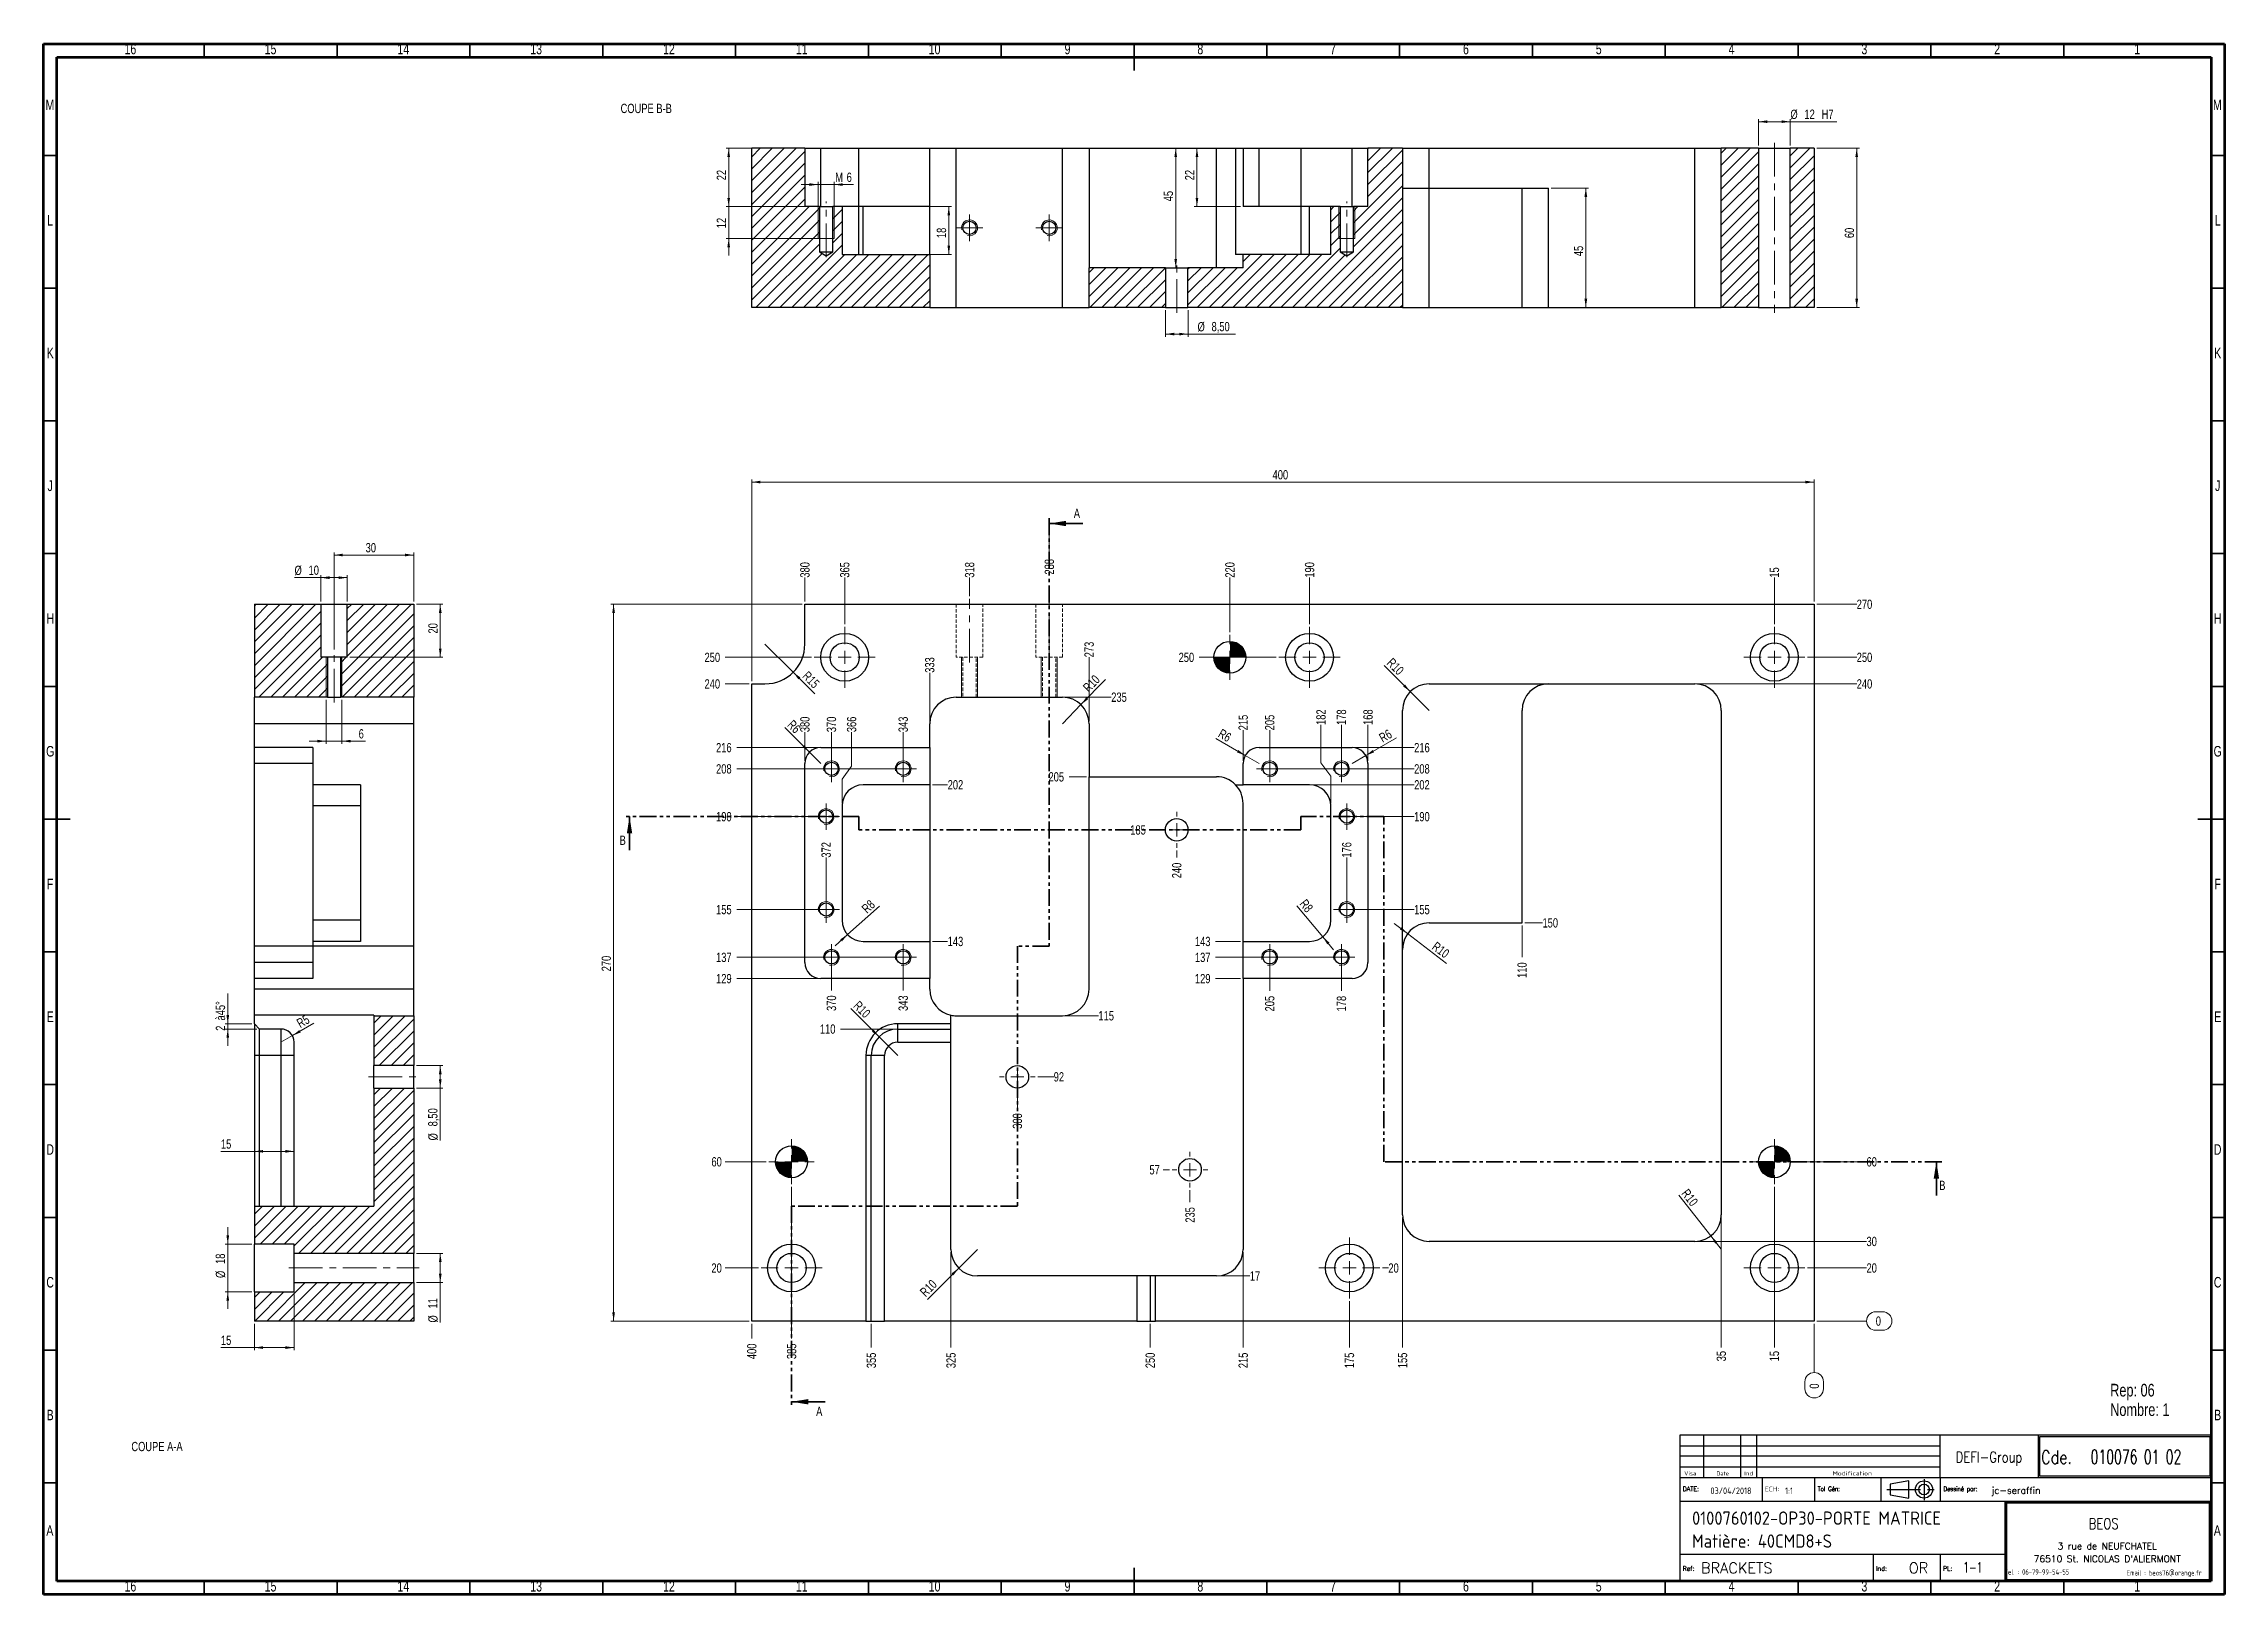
# Model space of a CAD drawing. Header units: millimetres. Extents: x 15 to 836, y 5 to 589.
import ezdxf

# ---------------------------------------------------------------- set-up
doc = ezdxf.new("R2010")
doc.units = ezdxf.units.MM
for name, pattern in [('CENTERX2', [20.32, 12.7, -2.54, 2.54, -2.54]), ('HIDDEN', [1.905, 1.27, -0.635]), ('PHANTOM', [12.7, 6.35, -1.27, 1.27, -1.27, 1.27, -1.27])]:
    doc.linetypes.add(name, pattern=pattern)
doc.layers.add('DIMENSIONS', color=176, linetype='Continuous')
doc.styles.add('SLDTEXTSTYLE0', font='TXT', dxfattribs={"width": 0.75})
doc.styles.add('SLDTEXTSTYLE1', font='ISOCP')
doc.styles.add('SLDTEXTSTYLE10', font='ISOCP', dxfattribs={"width": 1.147311})
doc.styles.add('SLDTEXTSTYLE11', font='ISOCP', dxfattribs={"width": 1.385904})
doc.styles.add('SLDTEXTSTYLE12', font='ISOCP', dxfattribs={"width": 1.246461})
doc.styles.add('SLDTEXTSTYLE13', font='ROMAND')
doc.styles.add('SLDTEXTSTYLE2', font='ROMANT', dxfattribs={"width": 0.8})
doc.styles.add('SLDTEXTSTYLE3', font='ISOCP', dxfattribs={"width": 0.8})
doc.styles.add('SLDTEXTSTYLE4', font='ROMANS', dxfattribs={"width": 0.8})
doc.styles.add('SLDTEXTSTYLE5', font='ROMANT')
doc.styles.add('SLDTEXTSTYLE6', font='ROMANS')
doc.styles.add('SLDTEXTSTYLE7', font='ROMANT', dxfattribs={"width": 0.65})
doc.styles.add('SLDTEXTSTYLE8', font='ISOCP', dxfattribs={"width": 1.446157})
doc.styles.add('SLDTEXTSTYLE9', font='ISOCP', dxfattribs={"width": 1.294402})
doc.dimstyles.new('SLDDIMSTYLE0', dxfattribs={"dimtxt": 3.5, "dimasz": 3.302, "dimexe": 0, "dimexo": 0.0625, "dimgap": 0.875, "dimtad": 0, "dimtih": 1, "dimtoh": 1, "dimdec": 0, "dimrnd": 1e-09, "dimdsep": 46, "dimtxsty": 'SLDTEXTSTYLE0', "dimblk1": 'NONE', "dimblk2": 'NONE', "dimsah": 1, "dimcen": 0.09, "dimadec": 0, "dimazin": 2, "dimtfac": 1, "dimtdec": 0, "dimtofl": 0, "dimtmove": 0, "dimatfit": 3, "dimldrblk": 'NONE', "dimfxl": 1, "dimfrac": 2, "dimtolj": 1, "dimtzin": 12, "dimarcsym": 0})
doc.dimstyles.new('SLDDIMSTYLE1', dxfattribs={"dimtxt": 3.5, "dimasz": 3.302, "dimexe": 0, "dimexo": 0.0625, "dimgap": 0.875, "dimtad": 0, "dimtih": 1, "dimtoh": 1, "dimrnd": 1e-09, "dimzin": 12, "dimdsep": 46, "dimtxsty": 'SLDTEXTSTYLE0', "dimblk1": 'NONE', "dimblk2": 'NONE', "dimsah": 1, "dimcen": 0.09, "dimadec": 0, "dimazin": 3, "dimtfac": 1, "dimtofl": 0, "dimtmove": 0, "dimatfit": 3, "dimldrblk": 'NONE', "dimfxl": 1, "dimfrac": 2, "dimtolj": 1, "dimtzin": 12, "dimarcsym": 0})
doc.dimstyles.new('SLDDIMSTYLE2', dxfattribs={"dimtxt": 3.5, "dimasz": 3.302, "dimexe": 0, "dimexo": 0.0625, "dimgap": 0.875, "dimtad": 1, "dimrnd": 1e-09, "dimzin": 12, "dimdsep": 46, "dimtxsty": 'SLDTEXTSTYLE0', "dimsah": 1, "dimcen": 0.09, "dimadec": 0, "dimazin": 3, "dimtfac": 1, "dimtofl": 0, "dimtmove": 0, "dimatfit": 3, "dimfxl": 1, "dimfrac": 2, "dimtolj": 1, "dimtzin": 12, "dimarcsym": 0})
doc.dimstyles.new('SLDDIMSTYLE3', dxfattribs={"dimtxt": 3.5, "dimasz": 3.302, "dimexe": 0, "dimexo": 0.0625, "dimgap": 0.875, "dimtad": 1, "dimrnd": 1e-09, "dimzin": 12, "dimdsep": 46, "dimtxsty": 'SLDTEXTSTYLE0', "dimsah": 1, "dimcen": 0, "dimadec": 0, "dimazin": 3, "dimtfac": 1, "dimtofl": 0, "dimtmove": 0, "dimatfit": 3, "dimfxl": 1, "dimfrac": 2, "dimtolj": 1, "dimtzin": 12, "dimarcsym": 0})
doc.dimstyles.new('SLDDIMSTYLE4', dxfattribs={"dimtxt": 3.5, "dimasz": 3.302, "dimexe": 0, "dimexo": 0.0625, "dimgap": 0.875, "dimtad": 1, "dimrnd": 1e-09, "dimzin": 12, "dimdsep": 46, "dimtxsty": 'SLDTEXTSTYLE0', "dimsah": 1, "dimcen": 0, "dimadec": 0, "dimazin": 3, "dimtfac": 1, "dimtofl": 0, "dimtmove": 1, "dimatfit": 3, "dimfxl": 1, "dimfrac": 2, "dimtolj": 1, "dimtzin": 12, "dimarcsym": 0})
doc.dimstyles.new('SLDDIMSTYLE5', dxfattribs={"dimtxt": 3.5, "dimasz": 3.302, "dimexe": 0, "dimexo": 0.0625, "dimgap": 0.875, "dimtad": 1, "dimrnd": 1e-09, "dimzin": 12, "dimdsep": 46, "dimtxsty": 'SLDTEXTSTYLE0', "dimsah": 1, "dimcen": 0.09, "dimadec": 0, "dimazin": 3, "dimtfac": 1, "dimtmove": 0, "dimatfit": 0, "dimfxl": 1, "dimfrac": 2, "dimtolj": 1, "dimtzin": 12, "dimarcsym": 0})

msp = doc.modelspace()

# ---------------------------------------------------------------- texts
at = {"color": 7, "linetype": 'Continuous', "lineweight": 0, "attachment_point": 2, "style": 'SLDTEXTSTYLE0'}
for s, insert, char_height in [('16', (47.67, 589.06), 3.9688), ('15', (100.42, 589.06), 3.9688), ('14', (150.42, 589.06), 3.9688), ('13', (200.42, 589.06), 3.9688), ('12', (250.42, 589.06), 3.9688), ('11', (300.42, 589.06), 3.9688), ('10', (350.42, 589.06), 3.9688), ('9', (400.46, 589.06), 3.969), ('8', (450.46, 589.06), 3.969), ('7', (500.46, 589.06), 3.969), ('6', (550.46, 589.06), 3.969), ('5', (600.46, 589.06), 3.969), ('4', (650.46, 589.06), 3.969), ('3', (700.46, 589.06), 3.969), ('2', (750.46, 589.06), 3.969), ('1', (803.21, 589.06), 3.969), ('M', (17.362, 568.06), 3.969), ('COUPE B-B', (241.868, 566.449), 3.5), ('M', (833.362, 568.06), 3.969), ('L', (17.455, 524.56), 3.969), ('L', (833.455, 524.56), 3.969), ('K', (17.489, 474.56), 3.969), ('K', (833.489, 474.56), 3.969), ('J', (17.465, 424.56), 3.969), ('J', (833.465, 424.56), 3.969), ('H', (17.49, 374.56), 3.969), ('H', (833.49, 374.56), 3.969), ('G', (17.487, 324.56), 3.969), ('G', (833.487, 324.56), 3.969), ('F', (17.458, 274.56), 3.969), ('F', (833.458, 274.56), 3.969), ('E', (17.508, 224.56), 3.969), ('E', (833.508, 224.56), 3.969), ('D', (17.453, 174.56), 3.969), ('D', (833.453, 174.56), 3.969), ('C', (17.459, 124.56), 3.969), ('C', (833.459, 124.56), 3.969), ('B', (17.471, 74.56), 3.969), ('B', (833.471, 74.56), 3.969), ('COUPE A-A', (57.687, 62.453), 3.5), ('A', (17.34, 31.06), 3.969), ('A', (833.34, 31.06), 3.969), ('16', (47.67, 10.06), 3.9688), ('15', (100.42, 10.06), 3.9688), ('14', (150.42, 10.06), 3.9688), ('13', (200.42, 10.06), 3.9688), ('12', (250.42, 10.06), 3.9688), ('11', (300.42, 10.06), 3.9688), ('10', (350.42, 10.06), 3.9688), ('9', (400.46, 10.06), 3.969), ('8', (450.46, 10.06), 3.969), ('7', (500.46, 10.06), 3.969), ('6', (550.46, 10.06), 3.969), ('5', (600.46, 10.06), 3.969), ('4', (650.46, 10.06), 3.969), ('3', (700.46, 10.06), 3.969), ('2', (750.46, 10.06), 3.969), ('1', (803.21, 10.06), 3.969)]:
    msp.add_mtext(s, dxfattribs=dict(at, insert=insert, char_height=char_height))
at = {"color": 7, "linetype": 'Continuous', "char_height": 3.5, "attachment_point": 1, "style": 'SLDTEXTSTYLE0'}
for s, insert in [('A', (402.832, 413.906)), ('B', (231.836, 290.806)), ('B', (728.649, 160.806)), ('A', (305.832, 75.71))]:
    msp.add_mtext(s, dxfattribs=dict(at, insert=insert))
at = {"layer": 'DIMENSIONS'}
for s, insert, char_height, attachment_point, style in [('DEFI-Group', (747.407, 58.722), 4, 2, 'SLDTEXTSTYLE2'), ('Cde.', (766.988, 59.148), 5, 1, 'SLDTEXTSTYLE2'), ('010076 01 02', (785.614, 59.462), 5.29167, 1, 'SLDTEXTSTYLE7'), ('Visa', (632.643, 51.369), 1.5671, 1, 'SLDTEXTSTYLE12'), ('Date', (644.812, 51.305), 1.4924, 1, 'SLDTEXTSTYLE10'), ('Ind', (655.242, 51.305), 1.4924, 1, 'SLDTEXTSTYLE11'), ('Modification', (688.477, 51.369), 1.56705, 1, 'SLDTEXTSTYLE8'), ('DATE:', (632.022, 45.62), 1.7277, 1, 'SLDTEXTSTYLE6'), ('03/04/2018', (642.521, 45.275), 2.5, 1, 'SLDTEXTSTYLE1'), ('ECH:', (662.899, 45.582), 1.8141, 1, 'SLDTEXTSTYLE9'), ('1:1', (670.608, 45.262), 2.5, 1, 'SLDTEXTSTYLE1'), ('Tol Gén:', (682.939, 45.62), 1.7277, 1, 'SLDTEXTSTYLE4'), ('Dessiné par:', (730.209, 45.62), 1.72768, 1, 'SLDTEXTSTYLE4'), ('jc-seraffin', (748.343, 45.442), 2.5, 1, 'SLDTEXTSTYLE5'), ('0100760102-OP30-PORTE MATRICE', (635.591, 36.231), 5, 1, 'SLDTEXTSTYLE1'), ('BEOS', (790.559, 33.617), 4, 2, 'SLDTEXTSTYLE2'), ('Matière: 40CMD8+S', (635.591, 27.585), 5, 1, 'SLDTEXTSTYLE1'), ('BRACKETS', (638.96, 16.973), 4, 1, 'SLDTEXTSTYLE5'), ('OR', (717.182, 16.973), 4, 1, 'SLDTEXTSTYLE5'), ('1-1', (737.639, 17.195), 4, 1, 'SLDTEXTSTYLE7'), ("76510 St. NICOLAS D'ALIERMONT", (791.89, 19.645), 2.5, 2, 'SLDTEXTSTYLE13'), ('3 rue de NEUFCHATEL', (791.897, 24.47), 2.5, 2, 'SLDTEXTSTYLE13'), ('Ref:', (632.022, 15.62), 1.7277, 1, 'SLDTEXTSTYLE6'), ('Ind:', (704.814, 15.62), 1.7277, 1, 'SLDTEXTSTYLE6'), ('PL:', (730.022, 15.62), 1.7277, 1, 'SLDTEXTSTYLE6'), ('Tel. : 06-79-99-54-55', (765.348, 14.45), 2, 2, 'SLDTEXTSTYLE3'), ('Email : beos76@orange.fr', (813.36, 14.119), 2, 2, 'SLDTEXTSTYLE3')]:
    msp.add_mtext(s, dxfattribs=dict(at, insert=insert, char_height=char_height, attachment_point=attachment_point, style=style))

# ---------------------------------------------------------------- blocks, each defined once
blk = doc.blocks.new('SW_NOTE_0')
at = {"color": 0, "linetype": 'Continuous', "lineweight": 0, "char_height": 4.763, "attachment_point": 1, "style": 'SLDTEXTSTYLE0'}
for s, insert in [('Rep: 06', (0, 6.14)), ('Nombre: 1', (0, -1.21))]:
    blk.add_mtext(s, dxfattribs=dict(at, insert=insert))
blk = doc.blocks.new('_D')
at = {"color": 7, "linetype": 'Continuous', "lineweight": 18}
for p, q in [((682.58, 107.96), (701.27, 107.96)), ((704.76, 111.45), (707.35, 111.45)), ((707.35, 104.47), (704.76, 104.47))]:
    blk.add_line(p, q, dxfattribs=at)
for centre, start, end in [((704.76, 107.96), 90, 270), ((707.35, 107.96), 270, 90)]:
    blk.add_arc(centre, 3.49, start, end, dxfattribs=at)
at = {"color": 7, "linetype": 'Continuous', "lineweight": 18, "insert": (704.76, 109.69), "char_height": 3.5, "attachment_point": 1, "style": 'SLDTEXTSTYLE0'}
blk.add_mtext('0', dxfattribs=at)
blk = doc.blocks.new('_None')
blk = doc.blocks.new('_D_1')
at = {"color": 7, "linetype": 'Continuous', "lineweight": 18}
blk.add_line((457.58, 124.96), (469.1, 124.96), dxfattribs=at)
at = {"color": 7, "linetype": 'Continuous', "lineweight": 18, "insert": (469.1, 126.69), "char_height": 3.5, "attachment_point": 1, "style": 'SLDTEXTSTYLE0'}
blk.add_mtext('17', dxfattribs=at)
blk = doc.blocks.new('_D_2')
at = {"color": 7, "linetype": 'Continuous', "lineweight": 18}
blk.add_line((284.08, 127.96), (271.58, 127.96), dxfattribs=at)
at = {"color": 7, "linetype": 'Continuous', "lineweight": 18, "insert": (266.41, 129.69), "char_height": 3.5, "attachment_point": 1, "style": 'SLDTEXTSTYLE0'}
blk.add_mtext('20', dxfattribs=at)
blk = doc.blocks.new('_D_3')
at = {"color": 7, "linetype": 'Continuous', "lineweight": 18}
blk.add_line((519.08, 127.96), (521.26, 127.96), dxfattribs=at)
at = {"color": 7, "linetype": 'Continuous', "lineweight": 18, "insert": (521.26, 129.69), "char_height": 3.5, "attachment_point": 1, "style": 'SLDTEXTSTYLE0'}
blk.add_mtext('20', dxfattribs=at)
blk = doc.blocks.new('_D_4')
at = {"color": 7, "linetype": 'Continuous', "lineweight": 18}
blk.add_line((679.08, 127.96), (701.27, 127.96), dxfattribs=at)
at = {"color": 7, "linetype": 'Continuous', "lineweight": 18, "insert": (701.27, 129.69), "char_height": 3.5, "attachment_point": 1, "style": 'SLDTEXTSTYLE0'}
blk.add_mtext('20', dxfattribs=at)
blk = doc.blocks.new('_D_5')
at = {"color": 7, "linetype": 'Continuous', "lineweight": 18}
blk.add_line((637.58, 137.96), (701.27, 137.96), dxfattribs=at)
at = {"color": 7, "linetype": 'Continuous', "lineweight": 18, "insert": (701.27, 139.69), "char_height": 3.5, "attachment_point": 1, "style": 'SLDTEXTSTYLE0'}
blk.add_mtext('30', dxfattribs=at)
blk = doc.blocks.new('_D_6')
at = {"color": 7, "linetype": 'Continuous', "lineweight": 18}
blk.add_line((438.83, 164.96), (436.48, 164.96), dxfattribs=at)
at = {"color": 7, "linetype": 'Continuous', "lineweight": 18, "insert": (431.31, 166.69), "char_height": 3.5, "attachment_point": 1, "style": 'SLDTEXTSTYLE0'}
blk.add_mtext('57', dxfattribs=at)
blk = doc.blocks.new('_D_7')
at = {"color": 7, "linetype": 'Continuous', "lineweight": 18}
blk.add_line((287.08, 167.96), (271.58, 167.96), dxfattribs=at)
at = {"color": 7, "linetype": 'Continuous', "lineweight": 18, "insert": (266.41, 169.69), "char_height": 3.5, "attachment_point": 1, "style": 'SLDTEXTSTYLE0'}
blk.add_mtext('60', dxfattribs=at)
blk = doc.blocks.new('_D_8')
at = {"color": 7, "linetype": 'Continuous', "lineweight": 18}
blk.add_line((676.08, 167.96), (701.27, 167.96), dxfattribs=at)
at = {"color": 7, "linetype": 'Continuous', "lineweight": 18, "insert": (701.27, 169.69), "char_height": 3.5, "attachment_point": 1, "style": 'SLDTEXTSTYLE0'}
blk.add_mtext('60', dxfattribs=at)
blk = doc.blocks.new('_D_9')
at = {"color": 7, "linetype": 'Continuous', "lineweight": 18}
blk.add_line((389.33, 199.96), (395.26, 199.96), dxfattribs=at)
at = {"color": 7, "linetype": 'Continuous', "lineweight": 18, "insert": (395.26, 201.69), "char_height": 3.5, "attachment_point": 1, "style": 'SLDTEXTSTYLE0'}
blk.add_mtext('92', dxfattribs=at)
blk = doc.blocks.new('_D_10')
at = {"color": 7, "linetype": 'Continuous', "lineweight": 18}
blk.add_line((335.58, 217.96), (315, 217.96), dxfattribs=at)
at = {"color": 7, "linetype": 'Continuous', "lineweight": 18, "insert": (307.24, 219.69), "char_height": 3.5, "attachment_point": 1, "style": 'SLDTEXTSTYLE0'}
blk.add_mtext('110', dxfattribs=at)
blk = doc.blocks.new('_D_11')
at = {"color": 7, "linetype": 'Continuous', "lineweight": 18}
blk.add_line((399.58, 222.96), (412.11, 222.96), dxfattribs=at)
at = {"color": 7, "linetype": 'Continuous', "lineweight": 18, "insert": (412.11, 224.69), "char_height": 3.5, "attachment_point": 1, "style": 'SLDTEXTSTYLE0'}
blk.add_mtext('115', dxfattribs=at)
blk = doc.blocks.new('_D_12')
at = {"color": 7, "linetype": 'Continuous', "lineweight": 18}
blk.add_line((306.58, 236.96), (275.92, 236.96), dxfattribs=at)
at = {"color": 7, "linetype": 'Continuous', "lineweight": 18, "insert": (268.16, 238.69), "char_height": 3.5, "attachment_point": 1, "style": 'SLDTEXTSTYLE0'}
blk.add_mtext('129', dxfattribs=at)
blk = doc.blocks.new('_D_13')
at = {"color": 7, "linetype": 'Continuous', "lineweight": 18}
blk.add_line((465.58, 236.96), (456.2, 236.96), dxfattribs=at)
at = {"color": 7, "linetype": 'Continuous', "lineweight": 18, "insert": (448.44, 238.69), "char_height": 3.5, "attachment_point": 1, "style": 'SLDTEXTSTYLE0'}
blk.add_mtext('129', dxfattribs=at)
blk = doc.blocks.new('_D_14')
at = {"color": 7, "linetype": 'Continuous', "lineweight": 18}
blk.add_line((337.58, 244.96), (275.92, 244.96), dxfattribs=at)
at = {"color": 7, "linetype": 'Continuous', "lineweight": 18, "insert": (268.16, 246.69), "char_height": 3.5, "attachment_point": 1, "style": 'SLDTEXTSTYLE0'}
blk.add_mtext('137', dxfattribs=at)
blk = doc.blocks.new('_D_15')
at = {"color": 7, "linetype": 'Continuous', "lineweight": 18}
blk.add_line((502.58, 244.96), (456.2, 244.96), dxfattribs=at)
at = {"color": 7, "linetype": 'Continuous', "lineweight": 18, "insert": (448.44, 246.69), "char_height": 3.5, "attachment_point": 1, "style": 'SLDTEXTSTYLE0'}
blk.add_mtext('137', dxfattribs=at)
blk = doc.blocks.new('_D_16')
at = {"color": 7, "linetype": 'Continuous', "lineweight": 18}
blk.add_line((349.58, 250.96), (355.35, 250.96), dxfattribs=at)
at = {"color": 7, "linetype": 'Continuous', "lineweight": 18, "insert": (355.35, 252.69), "char_height": 3.5, "attachment_point": 1, "style": 'SLDTEXTSTYLE0'}
blk.add_mtext('143', dxfattribs=at)
blk = doc.blocks.new('_D_17')
at = {"color": 7, "linetype": 'Continuous', "lineweight": 18}
blk.add_line((465.58, 250.96), (456.2, 250.96), dxfattribs=at)
at = {"color": 7, "linetype": 'Continuous', "lineweight": 18, "insert": (448.44, 252.69), "char_height": 3.5, "attachment_point": 1, "style": 'SLDTEXTSTYLE0'}
blk.add_mtext('143', dxfattribs=at)
blk = doc.blocks.new('_D_18')
at = {"color": 7, "linetype": 'Continuous', "lineweight": 18}
blk.add_line((572.58, 257.96), (579.29, 257.96), dxfattribs=at)
at = {"color": 7, "linetype": 'Continuous', "lineweight": 18, "insert": (579.29, 259.69), "char_height": 3.5, "attachment_point": 1, "style": 'SLDTEXTSTYLE0'}
blk.add_mtext('150', dxfattribs=at)
blk = doc.blocks.new('_D_19')
at = {"color": 7, "linetype": 'Continuous', "lineweight": 18}
blk.add_line((308.58, 262.96), (275.92, 262.96), dxfattribs=at)
at = {"color": 7, "linetype": 'Continuous', "lineweight": 18, "insert": (268.16, 264.69), "char_height": 3.5, "attachment_point": 1, "style": 'SLDTEXTSTYLE0'}
blk.add_mtext('155', dxfattribs=at)
blk = doc.blocks.new('_D_20')
at = {"color": 7, "linetype": 'Continuous', "lineweight": 18}
blk.add_line((506.58, 262.96), (530.97, 262.96), dxfattribs=at)
at = {"color": 7, "linetype": 'Continuous', "lineweight": 18, "insert": (530.97, 264.69), "char_height": 3.5, "attachment_point": 1, "style": 'SLDTEXTSTYLE0'}
blk.add_mtext('155', dxfattribs=at)
blk = doc.blocks.new('_D_21')
at = {"color": 7, "linetype": 'Continuous', "lineweight": 18}
blk.add_line((433.83, 292.96), (431.85, 292.96), dxfattribs=at)
at = {"color": 7, "linetype": 'Continuous', "lineweight": 18, "insert": (424.09, 294.69), "char_height": 3.5, "attachment_point": 1, "style": 'SLDTEXTSTYLE0'}
blk.add_mtext('185', dxfattribs=at)
blk = doc.blocks.new('_D_22')
at = {"color": 7, "linetype": 'Continuous', "lineweight": 18}
blk.add_line((308.58, 297.96), (275.92, 297.96), dxfattribs=at)
at = {"color": 7, "linetype": 'Continuous', "lineweight": 18, "insert": (268.16, 299.69), "char_height": 3.5, "attachment_point": 1, "style": 'SLDTEXTSTYLE0'}
blk.add_mtext('190', dxfattribs=at)
blk = doc.blocks.new('_D_23')
at = {"color": 7, "linetype": 'Continuous', "lineweight": 18}
blk.add_line((506.58, 297.96), (530.97, 297.96), dxfattribs=at)
at = {"color": 7, "linetype": 'Continuous', "lineweight": 18, "insert": (530.97, 299.69), "char_height": 3.5, "attachment_point": 1, "style": 'SLDTEXTSTYLE0'}
blk.add_mtext('190', dxfattribs=at)
blk = doc.blocks.new('_D_24')
at = {"color": 7, "linetype": 'Continuous', "lineweight": 18}
blk.add_line((349.58, 309.96), (355.35, 309.96), dxfattribs=at)
at = {"color": 7, "linetype": 'Continuous', "lineweight": 18, "insert": (355.35, 311.69), "char_height": 3.5, "attachment_point": 1, "style": 'SLDTEXTSTYLE0'}
blk.add_mtext('202', dxfattribs=at)
blk = doc.blocks.new('_D_25')
at = {"color": 7, "linetype": 'Continuous', "lineweight": 18}
blk.add_line((492.58, 309.96), (530.97, 309.96), dxfattribs=at)
at = {"color": 7, "linetype": 'Continuous', "lineweight": 18, "insert": (530.97, 311.69), "char_height": 3.5, "attachment_point": 1, "style": 'SLDTEXTSTYLE0'}
blk.add_mtext('202', dxfattribs=at)
blk = doc.blocks.new('_D_26')
at = {"color": 7, "linetype": 'Continuous', "lineweight": 18}
blk.add_line((407.58, 312.96), (401.07, 312.96), dxfattribs=at)
at = {"color": 7, "linetype": 'Continuous', "lineweight": 18, "insert": (393.31, 314.69), "char_height": 3.5, "attachment_point": 1, "style": 'SLDTEXTSTYLE0'}
blk.add_mtext('205', dxfattribs=at)
blk = doc.blocks.new('_D_27')
at = {"color": 7, "linetype": 'Continuous', "lineweight": 18}
blk.add_line((337.58, 315.96), (275.92, 315.96), dxfattribs=at)
at = {"color": 7, "linetype": 'Continuous', "lineweight": 18, "insert": (268.16, 317.69), "char_height": 3.5, "attachment_point": 1, "style": 'SLDTEXTSTYLE0'}
blk.add_mtext('208', dxfattribs=at)
blk = doc.blocks.new('_D_28')
at = {"color": 7, "linetype": 'Continuous', "lineweight": 18}
blk.add_line((477.58, 315.96), (530.97, 315.96), dxfattribs=at)
at = {"color": 7, "linetype": 'Continuous', "lineweight": 18, "insert": (530.97, 317.69), "char_height": 3.5, "attachment_point": 1, "style": 'SLDTEXTSTYLE0'}
blk.add_mtext('208', dxfattribs=at)
blk = doc.blocks.new('_D_29')
at = {"color": 7, "linetype": 'Continuous', "lineweight": 18}
blk.add_line((508.58, 323.96), (530.97, 323.96), dxfattribs=at)
at = {"color": 7, "linetype": 'Continuous', "lineweight": 18, "insert": (530.97, 325.69), "char_height": 3.5, "attachment_point": 1, "style": 'SLDTEXTSTYLE0'}
blk.add_mtext('216', dxfattribs=at)
blk = doc.blocks.new('_D_30')
at = {"color": 7, "linetype": 'Continuous', "lineweight": 18}
blk.add_line((306.58, 323.96), (275.92, 323.96), dxfattribs=at)
at = {"color": 7, "linetype": 'Continuous', "lineweight": 18, "insert": (268.16, 325.69), "char_height": 3.5, "attachment_point": 1, "style": 'SLDTEXTSTYLE0'}
blk.add_mtext('216', dxfattribs=at)
blk = doc.blocks.new('_D_31')
at = {"color": 7, "linetype": 'Continuous', "lineweight": 18}
blk.add_line((399.58, 342.96), (416.93, 342.96), dxfattribs=at)
at = {"color": 7, "linetype": 'Continuous', "lineweight": 18, "insert": (416.93, 344.69), "char_height": 3.5, "attachment_point": 1, "style": 'SLDTEXTSTYLE0'}
blk.add_mtext('235', dxfattribs=at)
blk = doc.blocks.new('_D_32')
at = {"color": 7, "linetype": 'Continuous', "lineweight": 18}
blk.add_line((280.58, 347.96), (271.58, 347.96), dxfattribs=at)
at = {"color": 7, "linetype": 'Continuous', "lineweight": 18, "insert": (263.82, 349.69), "char_height": 3.5, "attachment_point": 1, "style": 'SLDTEXTSTYLE0'}
blk.add_mtext('240', dxfattribs=at)
blk = doc.blocks.new('_D_33')
at = {"color": 7, "linetype": 'Continuous', "lineweight": 18}
blk.add_line((637.58, 347.96), (697.58, 347.96), dxfattribs=at)
at = {"color": 7, "linetype": 'Continuous', "lineweight": 18, "insert": (697.58, 349.69), "char_height": 3.5, "attachment_point": 1, "style": 'SLDTEXTSTYLE0'}
blk.add_mtext('240', dxfattribs=at)
blk = doc.blocks.new('_D_34')
at = {"color": 7, "linetype": 'Continuous', "lineweight": 18}
blk.add_line((479.08, 357.96), (450.05, 357.96), dxfattribs=at)
at = {"color": 7, "linetype": 'Continuous', "lineweight": 18, "insert": (442.29, 359.69), "char_height": 3.5, "attachment_point": 1, "style": 'SLDTEXTSTYLE0'}
blk.add_mtext('250', dxfattribs=at)
blk = doc.blocks.new('_D_35')
at = {"color": 7, "linetype": 'Continuous', "lineweight": 18}
blk.add_line((304.08, 357.96), (271.58, 357.96), dxfattribs=at)
at = {"color": 7, "linetype": 'Continuous', "lineweight": 18, "insert": (263.82, 359.69), "char_height": 3.5, "attachment_point": 1, "style": 'SLDTEXTSTYLE0'}
blk.add_mtext('250', dxfattribs=at)
blk = doc.blocks.new('_D_36')
at = {"color": 7, "linetype": 'Continuous', "lineweight": 18}
blk.add_line((679.08, 357.96), (697.58, 357.96), dxfattribs=at)
at = {"color": 7, "linetype": 'Continuous', "lineweight": 18, "insert": (697.58, 359.69), "char_height": 3.5, "attachment_point": 1, "style": 'SLDTEXTSTYLE0'}
blk.add_mtext('250', dxfattribs=at)
blk = doc.blocks.new('_D_37')
at = {"color": 7, "linetype": 'Continuous', "lineweight": 18}
blk.add_line((682.58, 377.96), (697.58, 377.96), dxfattribs=at)
at = {"color": 7, "linetype": 'Continuous', "lineweight": 18, "insert": (697.58, 379.69), "char_height": 3.5, "attachment_point": 1, "style": 'SLDTEXTSTYLE0'}
blk.add_mtext('270', dxfattribs=at)
blk = doc.blocks.new('_D_38')
at = {"color": 7, "linetype": 'Continuous', "lineweight": 18}
for p, q in [((681.58, 106.96), (681.58, 88.57)), ((678.09, 82.49), (678.09, 85.08)), ((685.07, 85.08), (685.07, 82.49))]:
    blk.add_line(p, q, dxfattribs=at)
for centre, start, end in [((681.58, 85.08), 0, 180), ((681.58, 82.49), 180, 0)]:
    blk.add_arc(centre, 3.49, start, end, dxfattribs=at)
at = {"color": 7, "linetype": 'Continuous', "lineweight": 18, "insert": (679.85, 82.49), "char_height": 3.5, "attachment_point": 1, "rotation": 90, "style": 'SLDTEXTSTYLE0'}
blk.add_mtext('0', dxfattribs=at)
blk = doc.blocks.new('_D_39')
at = {"color": 7, "linetype": 'Continuous', "lineweight": 18}
blk.add_line((666.58, 370.46), (666.58, 387.96), dxfattribs=at)
at = {"color": 7, "linetype": 'Continuous', "lineweight": 18, "insert": (664.85, 387.96), "char_height": 3.5, "attachment_point": 1, "rotation": 90, "style": 'SLDTEXTSTYLE0'}
blk.add_mtext('15', dxfattribs=at)
blk = doc.blocks.new('_D_40')
at = {"color": 7, "linetype": 'Continuous', "lineweight": 18}
blk.add_line((666.58, 158.46), (666.58, 97.96), dxfattribs=at)
at = {"color": 7, "linetype": 'Continuous', "lineweight": 18, "insert": (664.85, 92.79), "char_height": 3.5, "attachment_point": 1, "rotation": 90, "style": 'SLDTEXTSTYLE0'}
blk.add_mtext('15', dxfattribs=at)
blk = doc.blocks.new('_D_41')
at = {"color": 7, "linetype": 'Continuous', "lineweight": 18}
blk.add_line((646.58, 146.96), (646.58, 97.96), dxfattribs=at)
at = {"color": 7, "linetype": 'Continuous', "lineweight": 18, "insert": (644.85, 92.79), "char_height": 3.5, "attachment_point": 1, "rotation": 90, "style": 'SLDTEXTSTYLE0'}
blk.add_mtext('35', dxfattribs=at)
blk = doc.blocks.new('_D_42')
at = {"color": 7, "linetype": 'Continuous', "lineweight": 18}
blk.add_line((571.58, 256.96), (571.58, 244.96), dxfattribs=at)
at = {"color": 7, "linetype": 'Continuous', "lineweight": 18, "insert": (569.85, 237.2), "char_height": 3.5, "attachment_point": 1, "rotation": 90, "style": 'SLDTEXTSTYLE0'}
blk.add_mtext('110', dxfattribs=at)
blk = doc.blocks.new('_D_43')
at = {"color": 7, "linetype": 'Continuous', "lineweight": 18}
blk.add_line((526.58, 146.96), (526.58, 97.96), dxfattribs=at)
at = {"color": 7, "linetype": 'Continuous', "lineweight": 18, "insert": (524.85, 90.2), "char_height": 3.5, "attachment_point": 1, "rotation": 90, "style": 'SLDTEXTSTYLE0'}
blk.add_mtext('155', dxfattribs=at)
blk = doc.blocks.new('_D_44')
at = {"color": 7, "linetype": 'Continuous', "lineweight": 18}
blk.add_line((513.58, 318.96), (513.58, 332.48), dxfattribs=at)
at = {"color": 7, "linetype": 'Continuous', "lineweight": 18, "insert": (511.85, 332.48), "char_height": 3.5, "attachment_point": 1, "rotation": 90, "style": 'SLDTEXTSTYLE0'}
blk.add_mtext('168', dxfattribs=at)
blk = doc.blocks.new('_D_45')
at = {"color": 7, "linetype": 'Continuous', "lineweight": 18}
blk.add_line((506.58, 115.46), (506.58, 97.96), dxfattribs=at)
at = {"color": 7, "linetype": 'Continuous', "lineweight": 18, "insert": (504.85, 90.2), "char_height": 3.5, "attachment_point": 1, "rotation": 90, "style": 'SLDTEXTSTYLE0'}
blk.add_mtext('175', dxfattribs=at)
blk = doc.blocks.new('_D_46')
at = {"color": 7, "linetype": 'Continuous', "lineweight": 18}
blk.add_line((505.58, 263.96), (505.58, 282.5), dxfattribs=at)
at = {"color": 7, "linetype": 'Continuous', "lineweight": 18, "insert": (503.85, 282.5), "char_height": 3.5, "attachment_point": 1, "rotation": 90, "style": 'SLDTEXTSTYLE0'}
blk.add_mtext('176', dxfattribs=at)
blk = doc.blocks.new('_D_47')
at = {"color": 7, "linetype": 'Continuous', "lineweight": 18}
blk.add_line((503.58, 243.96), (503.58, 232.34), dxfattribs=at)
at = {"color": 7, "linetype": 'Continuous', "lineweight": 18, "insert": (501.85, 224.58), "char_height": 3.5, "attachment_point": 1, "rotation": 90, "style": 'SLDTEXTSTYLE0'}
blk.add_mtext('178', dxfattribs=at)
blk = doc.blocks.new('_D_48')
at = {"color": 7, "linetype": 'Continuous', "lineweight": 18}
blk.add_line((503.58, 316.96), (503.58, 332.48), dxfattribs=at)
at = {"color": 7, "linetype": 'Continuous', "lineweight": 18, "insert": (501.85, 332.48), "char_height": 3.5, "attachment_point": 1, "rotation": 90, "style": 'SLDTEXTSTYLE0'}
blk.add_mtext('178', dxfattribs=at)
blk = doc.blocks.new('_D_49')
at = {"color": 7, "linetype": 'Continuous', "lineweight": 18}
for p, q in [((495.87, 318.2), (495.87, 332.48)), ((495.87, 318.2), (499.58, 313.2)), ((499.58, 313.2), (499.58, 302.96))]:
    blk.add_line(p, q, dxfattribs=at)
at = {"color": 7, "linetype": 'Continuous', "lineweight": 18, "insert": (494.13, 332.48), "char_height": 3.5, "attachment_point": 1, "rotation": 90, "style": 'SLDTEXTSTYLE0'}
blk.add_mtext('182', dxfattribs=at)
blk = doc.blocks.new('_D_50')
at = {"color": 7, "linetype": 'Continuous', "lineweight": 18}
blk.add_line((491.58, 370.46), (491.58, 387.96), dxfattribs=at)
at = {"color": 7, "linetype": 'Continuous', "lineweight": 18, "insert": (489.85, 387.96), "char_height": 3.5, "attachment_point": 1, "rotation": 90, "style": 'SLDTEXTSTYLE0'}
blk.add_mtext('190', dxfattribs=at)
blk = doc.blocks.new('_D_51')
at = {"color": 7, "linetype": 'Continuous', "lineweight": 18}
blk.add_line((476.58, 243.96), (476.58, 232.34), dxfattribs=at)
at = {"color": 7, "linetype": 'Continuous', "lineweight": 18, "insert": (474.85, 224.58), "char_height": 3.5, "attachment_point": 1, "rotation": 90, "style": 'SLDTEXTSTYLE0'}
blk.add_mtext('205', dxfattribs=at)
blk = doc.blocks.new('_D_52')
at = {"color": 7, "linetype": 'Continuous', "lineweight": 18}
blk.add_line((476.58, 316.96), (476.58, 330.46), dxfattribs=at)
at = {"color": 7, "linetype": 'Continuous', "lineweight": 18, "insert": (474.85, 330.46), "char_height": 3.5, "attachment_point": 1, "rotation": 90, "style": 'SLDTEXTSTYLE0'}
blk.add_mtext('205', dxfattribs=at)
blk = doc.blocks.new('_D_53')
at = {"color": 7, "linetype": 'Continuous', "lineweight": 18}
blk.add_line((466.58, 133.96), (466.58, 97.96), dxfattribs=at)
at = {"color": 7, "linetype": 'Continuous', "lineweight": 18, "insert": (464.85, 90.2), "char_height": 3.5, "attachment_point": 1, "rotation": 90, "style": 'SLDTEXTSTYLE0'}
blk.add_mtext('215', dxfattribs=at)
blk = doc.blocks.new('_D_54')
at = {"color": 7, "linetype": 'Continuous', "lineweight": 18}
blk.add_line((466.58, 318.96), (466.58, 330.46), dxfattribs=at)
at = {"color": 7, "linetype": 'Continuous', "lineweight": 18, "insert": (464.85, 330.46), "char_height": 3.5, "attachment_point": 1, "rotation": 90, "style": 'SLDTEXTSTYLE0'}
blk.add_mtext('215', dxfattribs=at)
blk = doc.blocks.new('_D_55')
at = {"color": 7, "linetype": 'Continuous', "lineweight": 18}
blk.add_line((461.58, 367.46), (461.58, 387.96), dxfattribs=at)
at = {"color": 7, "linetype": 'Continuous', "lineweight": 18, "insert": (459.85, 387.96), "char_height": 3.5, "attachment_point": 1, "rotation": 90, "style": 'SLDTEXTSTYLE0'}
blk.add_mtext('220', dxfattribs=at)
blk = doc.blocks.new('_D_56')
at = {"color": 7, "linetype": 'Continuous', "lineweight": 18}
blk.add_line((446.58, 157.21), (446.58, 152.76), dxfattribs=at)
at = {"color": 7, "linetype": 'Continuous', "lineweight": 18, "insert": (444.85, 145), "char_height": 3.5, "attachment_point": 1, "rotation": 90, "style": 'SLDTEXTSTYLE0'}
blk.add_mtext('235', dxfattribs=at)
blk = doc.blocks.new('_D_57')
at = {"color": 7, "linetype": 'Continuous', "lineweight": 18}
blk.add_line((441.58, 285.21), (441.58, 282.5), dxfattribs=at)
at = {"color": 7, "linetype": 'Continuous', "lineweight": 18, "insert": (439.85, 274.74), "char_height": 3.5, "attachment_point": 1, "rotation": 90, "style": 'SLDTEXTSTYLE0'}
blk.add_mtext('240', dxfattribs=at)
blk = doc.blocks.new('_D_58')
at = {"color": 7, "linetype": 'Continuous', "lineweight": 18}
blk.add_line((431.58, 106.96), (431.58, 97.96), dxfattribs=at)
at = {"color": 7, "linetype": 'Continuous', "lineweight": 18, "insert": (429.85, 90.2), "char_height": 3.5, "attachment_point": 1, "rotation": 90, "style": 'SLDTEXTSTYLE0'}
blk.add_mtext('250', dxfattribs=at)
blk = doc.blocks.new('_D_59')
at = {"color": 7, "linetype": 'Continuous', "lineweight": 18}
blk.add_line((408.58, 333.96), (408.58, 357.96), dxfattribs=at)
at = {"color": 7, "linetype": 'Continuous', "lineweight": 18, "insert": (406.85, 357.96), "char_height": 3.5, "attachment_point": 1, "rotation": 90, "style": 'SLDTEXTSTYLE0'}
blk.add_mtext('273', dxfattribs=at)
blk = doc.blocks.new('_D_60')
at = {"color": 7, "linetype": 'Continuous', "lineweight": 18}
blk.add_line((393.58, 409.36), (393.58, 396.88), dxfattribs=at)
at = {"color": 7, "linetype": 'Continuous', "lineweight": 18, "insert": (391.85, 389.12), "char_height": 3.5, "attachment_point": 1, "rotation": 90, "style": 'SLDTEXTSTYLE0'}
blk.add_mtext('288', dxfattribs=at)
blk = doc.blocks.new('_D_61')
at = {"color": 7, "linetype": 'Continuous', "lineweight": 18}
blk.add_line((381.58, 192.21), (381.58, 188.13), dxfattribs=at)
at = {"color": 7, "linetype": 'Continuous', "lineweight": 18, "insert": (379.85, 180.37), "char_height": 3.5, "attachment_point": 1, "rotation": 90, "style": 'SLDTEXTSTYLE0'}
blk.add_mtext('300', dxfattribs=at)
blk = doc.blocks.new('_D_62')
at = {"color": 7, "linetype": 'Continuous', "lineweight": 18}
blk.add_line((363.58, 380.96), (363.58, 387.96), dxfattribs=at)
at = {"color": 7, "linetype": 'Continuous', "lineweight": 18, "insert": (361.85, 387.96), "char_height": 3.5, "attachment_point": 1, "rotation": 90, "style": 'SLDTEXTSTYLE0'}
blk.add_mtext('318', dxfattribs=at)
blk = doc.blocks.new('_D_63')
at = {"color": 7, "linetype": 'Continuous', "lineweight": 18}
blk.add_line((356.58, 133.96), (356.58, 97.96), dxfattribs=at)
at = {"color": 7, "linetype": 'Continuous', "lineweight": 18, "insert": (354.85, 90.2), "char_height": 3.5, "attachment_point": 1, "rotation": 90, "style": 'SLDTEXTSTYLE0'}
blk.add_mtext('325', dxfattribs=at)
blk = doc.blocks.new('_D_64')
at = {"color": 7, "linetype": 'Continuous', "lineweight": 18}
blk.add_line((348.58, 333.96), (348.58, 352.13), dxfattribs=at)
at = {"color": 7, "linetype": 'Continuous', "lineweight": 18, "insert": (346.85, 352.13), "char_height": 3.5, "attachment_point": 1, "rotation": 90, "style": 'SLDTEXTSTYLE0'}
blk.add_mtext('333', dxfattribs=at)
blk = doc.blocks.new('_D_65')
at = {"color": 7, "linetype": 'Continuous', "lineweight": 18}
blk.add_line((338.58, 243.96), (338.58, 232.51), dxfattribs=at)
at = {"color": 7, "linetype": 'Continuous', "lineweight": 18, "insert": (336.85, 224.75), "char_height": 3.5, "attachment_point": 1, "rotation": 90, "style": 'SLDTEXTSTYLE0'}
blk.add_mtext('343', dxfattribs=at)
blk = doc.blocks.new('_D_66')
at = {"color": 7, "linetype": 'Continuous', "lineweight": 18}
blk.add_line((338.58, 316.96), (338.58, 329.76), dxfattribs=at)
at = {"color": 7, "linetype": 'Continuous', "lineweight": 18, "insert": (336.85, 329.76), "char_height": 3.5, "attachment_point": 1, "rotation": 90, "style": 'SLDTEXTSTYLE0'}
blk.add_mtext('343', dxfattribs=at)
blk = doc.blocks.new('_D_67')
at = {"color": 7, "linetype": 'Continuous', "lineweight": 18}
blk.add_line((326.58, 106.96), (326.58, 97.96), dxfattribs=at)
at = {"color": 7, "linetype": 'Continuous', "lineweight": 18, "insert": (324.85, 90.2), "char_height": 3.5, "attachment_point": 1, "rotation": 90, "style": 'SLDTEXTSTYLE0'}
blk.add_mtext('355', dxfattribs=at)
blk = doc.blocks.new('_D_68')
at = {"color": 7, "linetype": 'Continuous', "lineweight": 18}
for p, q in [((319.16, 317), (319.16, 329.76)), ((319.16, 317), (315.58, 312)), ((315.58, 312), (315.58, 302.96))]:
    blk.add_line(p, q, dxfattribs=at)
at = {"color": 7, "linetype": 'Continuous', "lineweight": 18, "insert": (317.43, 329.76), "char_height": 3.5, "attachment_point": 1, "rotation": 90, "style": 'SLDTEXTSTYLE0'}
blk.add_mtext('366', dxfattribs=at)
blk = doc.blocks.new('_D_69')
at = {"color": 7, "linetype": 'Continuous', "lineweight": 18}
blk.add_line((316.58, 370.46), (316.58, 387.96), dxfattribs=at)
at = {"color": 7, "linetype": 'Continuous', "lineweight": 18, "insert": (314.85, 387.96), "char_height": 3.5, "attachment_point": 1, "rotation": 90, "style": 'SLDTEXTSTYLE0'}
blk.add_mtext('365', dxfattribs=at)
blk = doc.blocks.new('_D_70')
at = {"color": 7, "linetype": 'Continuous', "lineweight": 18}
blk.add_line((311.58, 243.96), (311.58, 232.51), dxfattribs=at)
at = {"color": 7, "linetype": 'Continuous', "lineweight": 18, "insert": (309.85, 224.75), "char_height": 3.5, "attachment_point": 1, "rotation": 90, "style": 'SLDTEXTSTYLE0'}
blk.add_mtext('370', dxfattribs=at)
blk = doc.blocks.new('_D_71')
at = {"color": 7, "linetype": 'Continuous', "lineweight": 18}
blk.add_line((311.58, 316.96), (311.58, 329.76), dxfattribs=at)
at = {"color": 7, "linetype": 'Continuous', "lineweight": 18, "insert": (309.85, 329.76), "char_height": 3.5, "attachment_point": 1, "rotation": 90, "style": 'SLDTEXTSTYLE0'}
blk.add_mtext('370', dxfattribs=at)
blk = doc.blocks.new('_D_72')
at = {"color": 7, "linetype": 'Continuous', "lineweight": 18}
blk.add_line((309.58, 263.96), (309.58, 282.5), dxfattribs=at)
at = {"color": 7, "linetype": 'Continuous', "lineweight": 18, "insert": (307.85, 282.5), "char_height": 3.5, "attachment_point": 1, "rotation": 90, "style": 'SLDTEXTSTYLE0'}
blk.add_mtext('372', dxfattribs=at)
blk = doc.blocks.new('_D_73')
at = {"color": 7, "linetype": 'Continuous', "lineweight": 18}
blk.add_line((301.58, 318.96), (301.58, 329.76), dxfattribs=at)
at = {"color": 7, "linetype": 'Continuous', "lineweight": 18, "insert": (299.85, 329.76), "char_height": 3.5, "attachment_point": 1, "rotation": 90, "style": 'SLDTEXTSTYLE0'}
blk.add_mtext('380', dxfattribs=at)
blk = doc.blocks.new('_D_74')
at = {"color": 7, "linetype": 'Continuous', "lineweight": 18}
blk.add_line((301.58, 378.96), (301.58, 387.96), dxfattribs=at)
at = {"color": 7, "linetype": 'Continuous', "lineweight": 18, "insert": (299.85, 387.96), "char_height": 3.5, "attachment_point": 1, "rotation": 90, "style": 'SLDTEXTSTYLE0'}
blk.add_mtext('380', dxfattribs=at)
blk = doc.blocks.new('_D_75')
at = {"color": 7, "linetype": 'Continuous', "lineweight": 18}
blk.add_line((296.58, 158.46), (296.58, 101.39), dxfattribs=at)
at = {"color": 7, "linetype": 'Continuous', "lineweight": 18, "insert": (294.85, 93.63), "char_height": 3.5, "attachment_point": 1, "rotation": 90, "style": 'SLDTEXTSTYLE0'}
blk.add_mtext('385', dxfattribs=at)
blk = doc.blocks.new('_D_76')
at = {"color": 7, "linetype": 'Continuous', "lineweight": 18}
blk.add_line((281.58, 106.96), (281.58, 101.39), dxfattribs=at)
at = {"color": 7, "linetype": 'Continuous', "lineweight": 18, "insert": (279.85, 93.63), "char_height": 3.5, "attachment_point": 1, "rotation": 90, "style": 'SLDTEXTSTYLE0'}
blk.add_mtext('400', dxfattribs=at)
blk = doc.blocks.new('_D_77')
at = {"color": 7, "linetype": 'Continuous', "lineweight": 18}
for p, q in [((281.58, 348.96), (281.58, 424.96)), ((281.58, 423.96), (681.58, 423.96)), ((681.58, 378.96), (681.58, 424.96))]:
    blk.add_line(p, q, dxfattribs=at)
for points in [[(281.58, 423.96), (284.88, 423.45), (284.88, 424.47)], [(681.58, 423.96), (678.28, 424.47), (678.28, 423.45)]]:
    blk.add_solid(points, dxfattribs=at)
at = {"color": 7, "linetype": 'Continuous', "lineweight": 18, "insert": (477.67, 428.47), "char_height": 3.5, "attachment_point": 1, "style": 'SLDTEXTSTYLE0'}
blk.add_mtext('400', dxfattribs=at)
blk = doc.blocks.new('_D_78')
at = {"color": 7, "linetype": 'Continuous', "lineweight": 18}
for p, q in [((300.58, 377.96), (228.58, 377.96)), ((229.58, 377.96), (229.58, 107.96)), ((280.58, 107.96), (228.58, 107.96))]:
    blk.add_line(p, q, dxfattribs=at)
for points in [[(229.58, 377.96), (229.07, 374.66), (230.09, 374.66)], [(229.58, 107.96), (230.09, 111.26), (229.07, 111.26)]]:
    blk.add_solid(points, dxfattribs=at)
at = {"color": 7, "linetype": 'Continuous', "lineweight": 18, "insert": (225.07, 239.68), "char_height": 3.5, "attachment_point": 1, "rotation": 90, "style": 'SLDTEXTSTYLE0'}
blk.add_mtext('270', dxfattribs=at)
blk = doc.blocks.new('_D_79')
at = {"color": 7, "linetype": 'Continuous', "lineweight": 18}
for q in [(286.58, 362.96), (305.35, 344.19)]:
    blk.add_line((297.19, 352.35), q, dxfattribs=at)
blk.add_solid([(297.19, 352.35), (299.16, 349.66), (299.88, 350.38)], dxfattribs=at)
at = {"color": 7, "linetype": 'Continuous', "lineweight": 18, "insert": (302.86, 353.02), "char_height": 3.5, "attachment_point": 1, "rotation": 315, "style": 'SLDTEXTSTYLE0'}
blk.add_mtext('R15', dxfattribs=at)
blk = doc.blocks.new('_D_80')
at = {"color": 7, "linetype": 'Continuous', "lineweight": 18}
for q in [(630.59, 155.34), (646.6, 135.04)]:
    blk.add_line((642.67, 140.03), q, dxfattribs=at)
blk.add_solid([(642.67, 140.03), (644.31, 137.12), (645.11, 137.75)], dxfattribs=at)
at = {"color": 7, "linetype": 'Continuous', "lineweight": 18, "insert": (634.17, 158.09), "char_height": 3.5, "attachment_point": 1, "rotation": 307.50762, "style": 'SLDTEXTSTYLE0'}
blk.add_mtext('R10', dxfattribs=at)
blk = doc.blocks.new('_D_81')
at = {"color": 7, "linetype": 'Continuous', "lineweight": 18}
for q in [(523.46, 257.71), (543.2, 242.69)]:
    blk.add_line((528.51, 253.87), q, dxfattribs=at)
blk.add_solid([(528.51, 253.87), (526.19, 256.27), (525.58, 255.46)], dxfattribs=at)
at = {"color": 7, "linetype": 'Continuous', "lineweight": 18, "insert": (539.41, 251.06), "char_height": 3.5, "attachment_point": 1, "rotation": 323.79226, "style": 'SLDTEXTSTYLE0'}
blk.add_mtext('R10', dxfattribs=at)
blk = doc.blocks.new('_D_82')
at = {"color": 7, "linetype": 'Continuous', "lineweight": 18}
for q in [(519.71, 354.83), (536.58, 337.96)]:
    blk.add_line((529.51, 345.03), q, dxfattribs=at)
blk.add_solid([(529.51, 345.03), (527.53, 347.72), (526.81, 347)], dxfattribs=at)
at = {"color": 7, "linetype": 'Continuous', "lineweight": 18, "insert": (522.88, 358), "char_height": 3.5, "attachment_point": 1, "rotation": 315, "style": 'SLDTEXTSTYLE0'}
blk.add_mtext('R10', dxfattribs=at)
blk = doc.blocks.new('_D_83')
at = {"color": 7, "linetype": 'Continuous', "lineweight": 18}
for q in [(456.37, 327.32), (472.58, 317.96)]:
    blk.add_line((467.38, 320.96), q, dxfattribs=at)
blk.add_solid([(467.38, 320.96), (464.78, 323.05), (464.27, 322.17)], dxfattribs=at)
at = {"color": 7, "linetype": 'Continuous', "lineweight": 18, "insert": (458.6, 331.19), "char_height": 3.5, "attachment_point": 1, "rotation": 330, "style": 'SLDTEXTSTYLE0'}
blk.add_mtext('R6', dxfattribs=at)
blk = doc.blocks.new('_D_84')
at = {"color": 7, "linetype": 'Continuous', "lineweight": 18}
for q in [(486.82, 264.38), (500.64, 247.83)]:
    blk.add_line((496.57, 252.7), q, dxfattribs=at)
blk.add_solid([(496.57, 252.7), (498.29, 249.84), (499.07, 250.49)], dxfattribs=at)
at = {"color": 7, "linetype": 'Continuous', "lineweight": 18, "insert": (490.35, 267.2), "char_height": 3.5, "attachment_point": 1, "rotation": 308.57737, "style": 'SLDTEXTSTYLE0'}
blk.add_mtext('R8', dxfattribs=at)
blk = doc.blocks.new('_D_85')
at = {"color": 7, "linetype": 'Continuous', "lineweight": 18}
for q in [(507.58, 317.96), (524.28, 327.6)]:
    blk.add_line((512.78, 320.96), q, dxfattribs=at)
blk.add_solid([(512.78, 320.96), (515.89, 322.17), (515.38, 323.05)], dxfattribs=at)
at = {"color": 7, "linetype": 'Continuous', "lineweight": 18, "insert": (517.35, 328.77), "char_height": 3.5, "attachment_point": 1, "rotation": 30, "style": 'SLDTEXTSTYLE0'}
blk.add_mtext('R6', dxfattribs=at)
blk = doc.blocks.new('_D_86')
at = {"color": 7, "linetype": 'Continuous', "lineweight": 18}
for q in [(414.76, 349.63), (398.58, 332.96)]:
    blk.add_line((405.54, 340.14), q, dxfattribs=at)
blk.add_solid([(405.54, 340.14), (408.21, 342.15), (407.48, 342.86)], dxfattribs=at)
at = {"color": 7, "linetype": 'Continuous', "lineweight": 18, "insert": (405.96, 347.01), "char_height": 3.5, "attachment_point": 1, "rotation": 45.86722, "style": 'SLDTEXTSTYLE0'}
blk.add_mtext('R10', dxfattribs=at)
blk = doc.blocks.new('_D_87')
at = {"color": 7, "linetype": 'Continuous', "lineweight": 18}
for q in [(329.67, 264.22), (312.96, 249.31)]:
    blk.add_line((317.7, 253.53), q, dxfattribs=at)
blk.add_solid([(317.7, 253.53), (314.9, 251.71), (315.57, 250.96)], dxfattribs=at)
at = {"color": 7, "linetype": 'Continuous', "lineweight": 18, "insert": (322.63, 263.86), "char_height": 3.5, "attachment_point": 1, "rotation": 42.69175, "style": 'SLDTEXTSTYLE0'}
blk.add_mtext('R8', dxfattribs=at)
blk = doc.blocks.new('_D_88')
at = {"color": 7, "linetype": 'Continuous', "lineweight": 18}
for q in [(294.02, 331.52), (307.58, 317.96)]:
    blk.add_line((303.34, 322.2), q, dxfattribs=at)
blk.add_solid([(303.34, 322.2), (301.36, 324.89), (300.64, 324.18)], dxfattribs=at)
at = {"color": 7, "linetype": 'Continuous', "lineweight": 18, "insert": (297.18, 334.68), "char_height": 3.5, "attachment_point": 1, "rotation": 315, "style": 'SLDTEXTSTYLE0'}
blk.add_mtext('R6', dxfattribs=at)
blk = doc.blocks.new('_D_89')
at = {"color": 7, "linetype": 'Continuous', "lineweight": 18}
for q in [(318.88, 225.66), (336.58, 207.96)]:
    blk.add_line((329.51, 215.03), q, dxfattribs=at)
blk.add_solid([(329.51, 215.03), (327.53, 217.72), (326.81, 217)], dxfattribs=at)
at = {"color": 7, "linetype": 'Continuous', "lineweight": 18, "insert": (322.05, 228.84), "char_height": 3.5, "attachment_point": 1, "rotation": 315, "style": 'SLDTEXTSTYLE0'}
blk.add_mtext('R10', dxfattribs=at)
blk = doc.blocks.new('_D_90')
at = {"color": 7, "linetype": 'Continuous', "lineweight": 18}
for q in [(366.58, 134.96), (347.75, 116.13)]:
    blk.add_line((359.51, 127.89), q, dxfattribs=at)
blk.add_solid([(359.51, 127.89), (356.81, 125.91), (357.53, 125.19)], dxfattribs=at)
at = {"color": 7, "linetype": 'Continuous', "lineweight": 18, "insert": (344.58, 119.31), "char_height": 3.5, "attachment_point": 1, "rotation": 45, "style": 'SLDTEXTSTYLE0'}
blk.add_mtext('R10', dxfattribs=at)
blk = doc.blocks.new('SW_CENTERMARKSYMBOL_0')
at = {"color": 0, "linetype": 'Continuous', "lineweight": 0}
for p, q in [((0, 5), (0, 11.5)), ((-5, 0), (-11.5, 0)), ((0, 0), (-2.5, 0)), ((0, 0), (0, 2.5)), ((0, 0), (0, -2.5)), ((0, 0), (2.5, 0)), ((5, 0), (11.5, 0)), ((0, -5), (0, -11.5))]:
    blk.add_line(p, q, dxfattribs=at)
blk = doc.blocks.new('SW_CENTERMARKSYMBOL_1')
at = {"color": 0, "linetype": 'Continuous', "lineweight": 0}
for p, q in [((0, 5), (0, 11.5)), ((-5, 0), (-11.5, 0)), ((0, 0), (-2.5, 0)), ((0, 0), (0, 2.5)), ((0, 0), (0, -2.5)), ((0, 0), (2.5, 0)), ((5, 0), (11.5, 0)), ((0, -5), (0, -11.5))]:
    blk.add_line(p, q, dxfattribs=at)
blk = doc.blocks.new('SW_CENTERMARKSYMBOL_2')
at = {"color": 0, "linetype": 'Continuous', "lineweight": 0}
for p, q in [((0, 5), (0, 11.5)), ((-5, 0), (-11.5, 0)), ((0, 0), (-2.5, 0)), ((0, 0), (0, 2.5)), ((0, 0), (0, -2.5)), ((0, 0), (2.5, 0)), ((5, 0), (11.5, 0)), ((0, -5), (0, -11.5))]:
    blk.add_line(p, q, dxfattribs=at)
blk = doc.blocks.new('SW_CENTERMARKSYMBOL_3')
at = {"color": 0, "linetype": 'Continuous', "lineweight": 0}
for p, q in [((0, 5), (0, 11.5)), ((-5, 0), (-11.5, 0)), ((0, 0), (-2.5, 0)), ((0, 0), (0, 2.5)), ((0, 0), (0, -2.5)), ((0, 0), (2.5, 0)), ((5, 0), (11.5, 0)), ((0, -5), (0, -11.5))]:
    blk.add_line(p, q, dxfattribs=at)
blk = doc.blocks.new('SW_CENTERMARKSYMBOL_4')
at = {"color": 0, "linetype": 'Continuous', "lineweight": 0}
for p, q in [((0, 5), (0, 11.5)), ((-5, 0), (-11.5, 0)), ((0, 0), (-2.5, 0)), ((0, 0), (0, 2.5)), ((0, 0), (0, -2.5)), ((0, 0), (2.5, 0)), ((5, 0), (11.5, 0)), ((0, -5), (0, -11.5))]:
    blk.add_line(p, q, dxfattribs=at)
blk = doc.blocks.new('SW_CENTERMARKSYMBOL_5')
at = {"color": 0, "linetype": 'Continuous', "lineweight": 0}
for p, q in [((0, 5), (0, 11.5)), ((-5, 0), (-11.5, 0)), ((0, 0), (-2.5, 0)), ((0, 0), (0, 2.5)), ((0, 0), (0, -2.5)), ((0, 0), (2.5, 0)), ((5, 0), (11.5, 0)), ((0, -5), (0, -11.5))]:
    blk.add_line(p, q, dxfattribs=at)
blk = doc.blocks.new('SW_CENTERMARKSYMBOL_6')
at = {"color": 0, "linetype": 'Continuous', "lineweight": 0}
for p, q in [((0, 5), (0, 8.5)), ((-5, 0), (-8.5, 0)), ((0, 0), (-2.5, 0)), ((0, 0), (0, 2.5)), ((0, 0), (0, -2.5)), ((0, 0), (2.5, 0)), ((5, 0), (8.5, 0)), ((0, -5), (0, -8.5))]:
    blk.add_line(p, q, dxfattribs=at)
blk = doc.blocks.new('SW_CENTERMARKSYMBOL_7')
at = {"color": 0, "linetype": 'Continuous', "lineweight": 0}
for p, q in [((0, 5), (0, 8.5)), ((-5, 0), (-8.5, 0)), ((0, 0), (-2.5, 0)), ((0, 0), (0, 2.5)), ((0, 0), (0, -2.5)), ((0, 0), (2.5, 0)), ((5, 0), (8.5, 0)), ((0, -5), (0, -8.5))]:
    blk.add_line(p, q, dxfattribs=at)
blk = doc.blocks.new('SW_CENTERMARKSYMBOL_8')
at = {"color": 0, "linetype": 'Continuous', "lineweight": 0}
for p, q in [((0, 5), (0, 8.5)), ((-5, 0), (-8.5, 0)), ((0, 0), (-2.5, 0)), ((0, 0), (0, 2.5)), ((0, 0), (0, -2.5)), ((0, 0), (2.5, 0)), ((5, 0), (8.5, 0)), ((0, -5), (0, -8.5))]:
    blk.add_line(p, q, dxfattribs=at)
blk = doc.blocks.new('SW_CENTERMARKSYMBOL_9')
at = {"color": 0, "linetype": 'Continuous', "lineweight": 0}
for p, q in [((-5, 0), (-6.75, 0)), ((0, 0), (-2.5, 0)), ((0, 5), (0, 6.75)), ((0, 0), (0, 2.5)), ((0, 0), (0, -2.5)), ((0, 0), (2.5, 0)), ((5, 0), (6.75, 0)), ((0, -5), (0, -6.75))]:
    blk.add_line(p, q, dxfattribs=at)
blk = doc.blocks.new('SW_CENTERMARKSYMBOL_10')
at = {"color": 0, "linetype": 'Continuous', "lineweight": 0}
for p, q in [((-5, 0), (-6.75, 0)), ((0, 0), (-2.5, 0)), ((0, 5), (0, 6.75)), ((0, 0), (0, 2.5)), ((0, 0), (0, -2.5)), ((0, 0), (2.5, 0)), ((5, 0), (6.75, 0)), ((0, -5), (0, -6.75))]:
    blk.add_line(p, q, dxfattribs=at)
blk = doc.blocks.new('SW_CENTERMARKSYMBOL_11')
at = {"color": 0, "linetype": 'Continuous', "lineweight": 0}
for p, q in [((-5, 0), (-6.75, 0)), ((0, 0), (-2.5, 0)), ((0, 5), (0, 6.75)), ((0, 0), (0, 2.5)), ((0, 0), (0, -2.5)), ((0, 0), (2.5, 0)), ((5, 0), (6.75, 0)), ((0, -5), (0, -6.75))]:
    blk.add_line(p, q, dxfattribs=at)
blk = doc.blocks.new('SW_CENTERMARKSYMBOL_12')
at = {"color": 0, "linetype": 'Continuous', "lineweight": 0}
for p, q in [((-2.5, 0), (-5, 0)), ((0, 0), (-2.5, 0)), ((0, 2.5), (0, 5)), ((0, 0), (0, 2.5)), ((0, 0), (0, -2.5)), ((0, 0), (2.5, 0)), ((2.5, 0), (5, 0)), ((0, -2.5), (0, -5))]:
    blk.add_line(p, q, dxfattribs=at)
blk = doc.blocks.new('SW_CENTERMARKSYMBOL_13')
at = {"color": 0, "linetype": 'Continuous', "lineweight": 0}
for p, q in [((-2.5, 0), (-5, 0)), ((0, 0), (-2.5, 0)), ((0, 2.5), (0, 5)), ((0, 0), (0, 2.5)), ((0, 0), (0, -2.5)), ((0, 0), (2.5, 0)), ((2.5, 0), (5, 0)), ((0, -2.5), (0, -5))]:
    blk.add_line(p, q, dxfattribs=at)
blk = doc.blocks.new('SW_CENTERMARKSYMBOL_14')
at = {"color": 0, "linetype": 'Continuous', "lineweight": 0}
for p, q in [((-2.5, 0), (-5, 0)), ((0, 0), (-2.5, 0)), ((0, 2.5), (0, 5)), ((0, 0), (0, 2.5)), ((0, 0), (0, -2.5)), ((0, 0), (2.5, 0)), ((2.5, 0), (5, 0)), ((0, -2.5), (0, -5))]:
    blk.add_line(p, q, dxfattribs=at)
blk = doc.blocks.new('SW_CENTERMARKSYMBOL_15')
at = {"color": 0, "linetype": 'Continuous', "lineweight": 0}
for p, q in [((-2.5, 0), (-5, 0)), ((0, 0), (-2.5, 0)), ((0, 2.5), (0, 5)), ((0, 0), (0, 2.5)), ((0, 0), (0, -2.5)), ((0, 0), (2.5, 0)), ((2.5, 0), (5, 0)), ((0, -2.5), (0, -5))]:
    blk.add_line(p, q, dxfattribs=at)
blk = doc.blocks.new('SW_CENTERMARKSYMBOL_16')
at = {"color": 0, "linetype": 'Continuous', "lineweight": 0}
for p, q in [((-2.5, 0), (-5, 0)), ((0, 0), (-2.5, 0)), ((0, 2.5), (0, 5)), ((0, 0), (0, 2.5)), ((0, 0), (0, -2.5)), ((0, 0), (2.5, 0)), ((2.5, 0), (5, 0)), ((0, -2.5), (0, -5))]:
    blk.add_line(p, q, dxfattribs=at)
blk = doc.blocks.new('SW_CENTERMARKSYMBOL_17')
at = {"color": 0, "linetype": 'Continuous', "lineweight": 0}
for p, q in [((-2.5, 0), (-5, 0)), ((0, 0), (-2.5, 0)), ((0, 2.5), (0, 5)), ((0, 0), (0, 2.5)), ((0, 0), (0, -2.5)), ((0, 0), (2.5, 0)), ((2.5, 0), (5, 0)), ((0, -2.5), (0, -5))]:
    blk.add_line(p, q, dxfattribs=at)
blk = doc.blocks.new('SW_CENTERMARKSYMBOL_18')
at = {"color": 0, "linetype": 'Continuous', "lineweight": 0}
for p, q in [((-2.5, 0), (-5, 0)), ((0, 0), (-2.5, 0)), ((0, 2.5), (0, 5)), ((0, 0), (0, 2.5)), ((0, 0), (0, -2.5)), ((0, 0), (2.5, 0)), ((2.5, 0), (5, 0)), ((0, -2.5), (0, -5))]:
    blk.add_line(p, q, dxfattribs=at)
blk = doc.blocks.new('SW_CENTERMARKSYMBOL_19')
at = {"color": 0, "linetype": 'Continuous', "lineweight": 0}
for p, q in [((-2.5, 0), (-5, 0)), ((0, 0), (-2.5, 0)), ((0, 2.5), (0, 5)), ((0, 0), (0, 2.5)), ((0, 0), (0, -2.5)), ((0, 0), (2.5, 0)), ((2.5, 0), (5, 0)), ((0, -2.5), (0, -5))]:
    blk.add_line(p, q, dxfattribs=at)
blk = doc.blocks.new('SW_CENTERMARKSYMBOL_20')
at = {"color": 0, "linetype": 'Continuous', "lineweight": 0}
for p, q in [((-2.5, 0), (-5, 0)), ((0, 0), (-2.5, 0)), ((0, 2.5), (0, 5)), ((0, 0), (0, 2.5)), ((0, 0), (0, -2.5)), ((0, 0), (2.5, 0)), ((2.5, 0), (5, 0)), ((0, -2.5), (0, -5))]:
    blk.add_line(p, q, dxfattribs=at)
blk = doc.blocks.new('SW_CENTERMARKSYMBOL_21')
at = {"color": 0, "linetype": 'Continuous', "lineweight": 0}
for p, q in [((-2.5, 0), (-5, 0)), ((0, 0), (-2.5, 0)), ((0, 2.5), (0, 5)), ((0, 0), (0, 2.5)), ((0, 0), (0, -2.5)), ((0, 0), (2.5, 0)), ((2.5, 0), (5, 0)), ((0, -2.5), (0, -5))]:
    blk.add_line(p, q, dxfattribs=at)
blk = doc.blocks.new('SW_CENTERMARKSYMBOL_22')
at = {"color": 0, "linetype": 'Continuous', "lineweight": 0}
for p, q in [((-2.5, 0), (-5, 0)), ((0, 0), (-2.5, 0)), ((0, 2.5), (0, 5)), ((0, 0), (0, 2.5)), ((0, 0), (0, -2.5)), ((0, 0), (2.5, 0)), ((2.5, 0), (5, 0)), ((0, -2.5), (0, -5))]:
    blk.add_line(p, q, dxfattribs=at)
blk = doc.blocks.new('SW_CENTERMARKSYMBOL_23')
at = {"color": 0, "linetype": 'Continuous', "lineweight": 0}
for p, q in [((-2.5, 0), (-5, 0)), ((0, 0), (-2.5, 0)), ((0, 2.5), (0, 5)), ((0, 0), (0, 2.5)), ((0, 0), (0, -2.5)), ((0, 0), (2.5, 0)), ((2.5, 0), (5, 0)), ((0, -2.5), (0, -5))]:
    blk.add_line(p, q, dxfattribs=at)
blk = doc.blocks.new('SW_DOWELSYMBOL_0')
at = {"linetype": 'Continuous', "lineweight": 0}
h = blk.add_hatch(color=0, dxfattribs=at)
edge = h.paths.add_edge_path(flags=0)
edge.add_arc((0, 0), 6, 180, 270)
edge.add_line((0, -6), (0, 0))
edge.add_line((0, 0), (-6, 0))
h = blk.add_hatch(color=0, dxfattribs=at)
edge = h.paths.add_edge_path(flags=0)
edge.add_arc((0, 0), 6, 0, 90)
edge.add_line((0, 6), (0, 0))
edge.add_line((0, 0), (6, 0))
at = {"color": 0, "linetype": 'Continuous', "lineweight": 0}
blk.add_circle((0, 0), 6, dxfattribs=at)
blk = doc.blocks.new('SW_DOWELSYMBOL_1')
at = {"linetype": 'Continuous', "lineweight": 0}
h = blk.add_hatch(color=0, dxfattribs=at)
edge = h.paths.add_edge_path(flags=0)
edge.add_arc((0, 0), 6, 180, 270)
edge.add_line((0, -6), (0, 0))
edge.add_line((0, 0), (-6, 0))
h = blk.add_hatch(color=0, dxfattribs=at)
edge = h.paths.add_edge_path(flags=0)
edge.add_arc((0, 0), 6, 0, 90)
edge.add_line((0, 6), (0, 0))
edge.add_line((0, 0), (6, 0))
at = {"color": 0, "linetype": 'Continuous', "lineweight": 0}
blk.add_circle((0, 0), 6, dxfattribs=at)
blk = doc.blocks.new('SW_DOWELSYMBOL_2')
at = {"linetype": 'Continuous', "lineweight": 0}
h = blk.add_hatch(color=0, dxfattribs=at)
edge = h.paths.add_edge_path(flags=0)
edge.add_arc((0, 0), 6, 180, 270)
edge.add_line((0, -6), (0, 0))
edge.add_line((0, 0), (-6, 0))
h = blk.add_hatch(color=0, dxfattribs=at)
edge = h.paths.add_edge_path(flags=0)
edge.add_arc((0, 0), 6, 0, 90)
edge.add_line((0, 6), (0, 0))
edge.add_line((0, 0), (6, 0))
at = {"color": 0, "linetype": 'Continuous', "lineweight": 0}
blk.add_circle((0, 0), 6, dxfattribs=at)
blk = doc.blocks.new('_D_91')
at = {"color": 7, "linetype": 'Continuous', "lineweight": 18}
for p, q in [((119.33, 387.96), (109.47, 387.96)), ((119.33, 378.96), (119.33, 388.96)), ((129.33, 387.96), (119.33, 387.96)), ((129.33, 378.96), (129.33, 388.96))]:
    blk.add_line(p, q, dxfattribs=at)
for points in [[(119.33, 387.96), (122.63, 387.45), (122.63, 388.47)], [(129.33, 387.96), (126.03, 388.47), (126.03, 387.45)]]:
    blk.add_solid(points, dxfattribs=at)
at = {"color": 7, "linetype": 'Continuous', "lineweight": 18, "char_height": 3.5, "attachment_point": 1, "style": 'SLDTEXTSTYLE0'}
for s, insert in [('%%c', (109.47, 392.47)), ('10', (114.75, 392.52))]:
    blk.add_mtext(s, dxfattribs=dict(at, insert=insert))
blk = doc.blocks.new('_D_92')
at = {"color": 7, "linetype": 'Continuous', "lineweight": 18}
for p, q in [((155.33, 377.96), (165.33, 377.96)), ((164.33, 357.96), (164.33, 377.96)), ((130.33, 357.96), (165.33, 357.96))]:
    blk.add_line(p, q, dxfattribs=at)
for points in [[(164.33, 377.96), (163.82, 374.66), (164.84, 374.66)], [(164.33, 357.96), (164.84, 361.26), (163.82, 361.26)]]:
    blk.add_solid(points, dxfattribs=at)
at = {"color": 7, "linetype": 'Continuous', "lineweight": 18, "insert": (159.82, 366.92), "char_height": 3.5, "attachment_point": 1, "rotation": 90, "style": 'SLDTEXTSTYLE0'}
blk.add_mtext('20', dxfattribs=at)
blk = doc.blocks.new('_D_93')
at = {"color": 7, "linetype": 'Continuous', "lineweight": 18}
for p, q in [((121.33, 341.96), (121.33, 325.38)), ((127.33, 341.96), (127.33, 325.38)), ((121.33, 326.38), (114.98, 326.38)), ((127.33, 326.38), (121.33, 326.38)), ((127.33, 326.38), (136.19, 326.38))]:
    blk.add_line(p, q, dxfattribs=at)
for points in [[(121.33, 326.38), (118.03, 326.89), (118.03, 325.87)], [(127.33, 326.38), (130.63, 325.87), (130.63, 326.89)]]:
    blk.add_solid(points, dxfattribs=at)
at = {"color": 7, "linetype": 'Continuous', "lineweight": 18, "insert": (133.61, 330.89), "char_height": 3.5, "attachment_point": 1, "style": 'SLDTEXTSTYLE0'}
blk.add_mtext('6', dxfattribs=at)
blk = doc.blocks.new('_D_94')
at = {"color": 7, "linetype": 'Continuous', "lineweight": 18}
for p, q in [((84.33, 136.96), (84.33, 143.31)), ((93.33, 136.96), (83.33, 136.96)), ((84.33, 118.96), (84.33, 136.96)), ((93.33, 118.96), (83.33, 118.96)), ((84.33, 118.96), (84.33, 112.61))]:
    blk.add_line(p, q, dxfattribs=at)
for points in [[(84.33, 136.96), (84.84, 140.26), (83.82, 140.26)], [(84.33, 118.96), (83.82, 115.66), (84.84, 115.66)]]:
    blk.add_solid(points, dxfattribs=at)
at = {"color": 7, "linetype": 'Continuous', "lineweight": 18, "char_height": 3.5, "attachment_point": 1, "rotation": 90, "style": 'SLDTEXTSTYLE0'}
for s, insert in [('18', (79.77, 129.46)), ('%%c', (79.82, 124.18))]:
    blk.add_mtext(s, dxfattribs=dict(at, insert=insert))
blk = doc.blocks.new('_D_95')
at = {"color": 7, "linetype": 'Continuous', "lineweight": 18}
for p, q in [((109.33, 117.96), (109.33, 96.96)), ((94.33, 106.96), (94.33, 96.96)), ((94.33, 97.96), (81.75, 97.96)), ((94.33, 97.96), (109.33, 97.96))]:
    blk.add_line(p, q, dxfattribs=at)
for points in [[(94.33, 97.96), (97.63, 97.45), (97.63, 98.47)], [(109.33, 97.96), (106.03, 98.47), (106.03, 97.45)]]:
    blk.add_solid(points, dxfattribs=at)
at = {"color": 7, "linetype": 'Continuous', "lineweight": 18, "insert": (81.75, 102.47), "char_height": 3.5, "attachment_point": 1, "style": 'SLDTEXTSTYLE0'}
blk.add_mtext('15', dxfattribs=at)
blk = doc.blocks.new('_D_96')
at = {"color": 7, "linetype": 'Continuous', "lineweight": 18}
for p, q in [((155.33, 133.46), (165.33, 133.46)), ((164.33, 133.46), (164.33, 122.46)), ((155.33, 122.46), (165.33, 122.46)), ((164.33, 122.46), (164.33, 107.4))]:
    blk.add_line(p, q, dxfattribs=at)
for points in [[(164.33, 133.46), (163.82, 130.16), (164.84, 130.16)], [(164.33, 122.46), (164.84, 125.76), (163.82, 125.76)]]:
    blk.add_solid(points, dxfattribs=at)
at = {"color": 7, "linetype": 'Continuous', "lineweight": 18, "char_height": 3.5, "attachment_point": 1, "rotation": 90, "style": 'SLDTEXTSTYLE0'}
for s, insert in [('11', (159.77, 112.68)), ('%%c', (159.82, 107.4))]:
    blk.add_mtext(s, dxfattribs=dict(at, insert=insert))
blk = doc.blocks.new('_D_97')
at = {"color": 7, "linetype": 'Continuous', "lineweight": 18}
for p, q in [((155.33, 204.21), (165.33, 204.21)), ((164.33, 204.21), (164.33, 195.71)), ((155.33, 195.71), (165.33, 195.71)), ((164.33, 195.71), (164.33, 176))]:
    blk.add_line(p, q, dxfattribs=at)
for points in [[(164.33, 204.21), (163.82, 200.91), (164.84, 200.91)], [(164.33, 195.71), (164.84, 199.01), (163.82, 199.01)]]:
    blk.add_solid(points, dxfattribs=at)
at = {"color": 7, "linetype": 'Continuous', "lineweight": 18, "char_height": 3.5, "attachment_point": 1, "rotation": 90, "style": 'SLDTEXTSTYLE0'}
for s, insert in [('8,50', (159.77, 181.28)), ('%%c', (159.82, 176))]:
    blk.add_mtext(s, dxfattribs=dict(at, insert=insert))
blk = doc.blocks.new('_D_98')
at = {"color": 7, "linetype": 'Continuous', "lineweight": 18}
for p, q in [((124.33, 360.96), (124.33, 397.49)), ((154.33, 396.49), (124.33, 396.49)), ((154.33, 378.96), (154.33, 397.49))]:
    blk.add_line(p, q, dxfattribs=at)
for points in [[(124.33, 396.49), (127.63, 395.98), (127.63, 397)], [(154.33, 396.49), (151.03, 397), (151.03, 395.98)]]:
    blk.add_solid(points, dxfattribs=at)
at = {"color": 7, "linetype": 'Continuous', "lineweight": 18, "insert": (136.23, 401), "char_height": 3.5, "attachment_point": 1, "style": 'SLDTEXTSTYLE0'}
blk.add_mtext('30', dxfattribs=at)
blk = doc.blocks.new('_D_99')
at = {"color": 7, "linetype": 'Continuous', "lineweight": 18}
for q in [(104.33, 212.96), (116.77, 220.14)]:
    blk.add_line((108.66, 215.46), q, dxfattribs=at)
blk.add_solid([(108.66, 215.46), (111.78, 216.67), (111.27, 217.55)], dxfattribs=at)
at = {"color": 7, "linetype": 'Continuous', "lineweight": 18, "insert": (109.86, 221.28), "char_height": 3.5, "attachment_point": 1, "rotation": 30, "style": 'SLDTEXTSTYLE0'}
blk.add_mtext('R5', dxfattribs=at)
blk = doc.blocks.new('_D_100')
at = {"color": 7, "linetype": 'Continuous', "lineweight": 18}
for p, q in [((84.33, 219.96), (84.33, 231.38)), ((93.33, 219.96), (83.33, 219.96)), ((95.33, 217.96), (83.33, 217.96)), ((84.33, 217.96), (84.33, 219.96)), ((84.33, 217.96), (84.33, 211.61))]:
    blk.add_line(p, q, dxfattribs=at)
for points in [[(84.33, 219.96), (84.84, 223.26), (83.82, 223.26)], [(84.33, 217.96), (83.82, 214.66), (84.84, 214.66)]]:
    blk.add_solid(points, dxfattribs=at)
at = {"color": 7, "linetype": 'Continuous', "lineweight": 18, "char_height": 3.5, "attachment_point": 1, "rotation": 90, "style": 'SLDTEXTSTYLE0'}
for s, insert in [('à45°', (79.82, 221.17)), ('2', (79.82, 217.27))]:
    blk.add_mtext(s, dxfattribs=dict(at, insert=insert))
blk = doc.blocks.new('_D_101')
at = {"color": 7, "linetype": 'Continuous', "lineweight": 18}
for p, q in [((94.33, 171.88), (81.75, 171.88)), ((109.33, 171.88), (94.33, 171.88))]:
    blk.add_line(p, q, dxfattribs=at)
for points in [[(94.33, 171.88), (97.63, 171.38), (97.63, 172.39)], [(109.33, 171.88), (106.03, 172.39), (106.03, 171.38)]]:
    blk.add_solid(points, dxfattribs=at)
at = {"color": 7, "linetype": 'Continuous', "lineweight": 18, "insert": (81.75, 176.4), "char_height": 3.5, "attachment_point": 1, "style": 'SLDTEXTSTYLE0'}
blk.add_mtext('15', dxfattribs=at)
blk = doc.blocks.new('_D_102')
at = {"color": 7, "linetype": 'Continuous', "lineweight": 18}
for p, q in [((660.58, 550.71), (660.58, 560.71)), ((660.58, 559.71), (672.58, 559.71)), ((672.58, 550.71), (672.58, 560.71)), ((672.58, 559.71), (690.14, 559.71))]:
    blk.add_line(p, q, dxfattribs=at)
for points in [[(660.58, 559.71), (663.88, 559.2), (663.88, 560.21)], [(672.58, 559.71), (669.28, 560.21), (669.28, 559.2)]]:
    blk.add_solid(points, dxfattribs=at)
at = {"color": 7, "linetype": 'Continuous', "lineweight": 18, "char_height": 3.5, "attachment_point": 1, "style": 'SLDTEXTSTYLE0'}
for s, insert in [('%%c', (672.62, 564.22)), ('12', (677.9, 564.27)), ('H7', (684.38, 564.27))]:
    blk.add_mtext(s, dxfattribs=dict(at, insert=insert))
blk = doc.blocks.new('_D_103')
at = {"color": 7, "linetype": 'Continuous', "lineweight": 18}
for p, q in [((582.58, 534.71), (596.6, 534.71)), ((595.6, 489.71), (595.6, 534.71)), ((582.58, 489.71), (596.6, 489.71))]:
    blk.add_line(p, q, dxfattribs=at)
for points in [[(595.6, 534.71), (595.09, 531.4), (596.11, 531.4)], [(595.6, 489.71), (596.11, 493.01), (595.09, 493.01)]]:
    blk.add_solid(points, dxfattribs=at)
at = {"color": 7, "linetype": 'Continuous', "lineweight": 18, "insert": (591.09, 509.06), "char_height": 3.5, "attachment_point": 1, "rotation": 90, "style": 'SLDTEXTSTYLE0'}
blk.add_mtext('45', dxfattribs=at)
blk = doc.blocks.new('_D_104')
at = {"color": 7, "linetype": 'Continuous', "lineweight": 18}
for p, q in [((437.33, 488.71), (437.33, 478.71)), ((445.83, 488.71), (445.83, 478.71)), ((437.33, 479.71), (445.83, 479.71)), ((445.83, 479.71), (463.75, 479.71))]:
    blk.add_line(p, q, dxfattribs=at)
for points in [[(437.33, 479.71), (440.63, 479.2), (440.63, 480.21)], [(445.83, 479.71), (442.53, 480.21), (442.53, 479.2)]]:
    blk.add_solid(points, dxfattribs=at)
at = {"color": 7, "linetype": 'Continuous', "lineweight": 18, "char_height": 3.5, "attachment_point": 1, "style": 'SLDTEXTSTYLE0'}
for s, insert in [('%%c', (449.42, 484.22)), ('8,50', (454.7, 484.27))]:
    blk.add_mtext(s, dxfattribs=dict(at, insert=insert))
blk = doc.blocks.new('_D_105')
at = {"color": 7, "linetype": 'Continuous', "lineweight": 18}
for p, q in [((306.58, 536.02), (300.23, 536.02)), ((306.58, 516.71), (306.58, 537.02)), ((306.58, 536.02), (312.58, 536.02)), ((312.58, 516.71), (312.58, 537.02)), ((312.58, 536.02), (319.9, 536.02))]:
    blk.add_line(p, q, dxfattribs=at)
for points in [[(306.58, 536.02), (303.28, 536.53), (303.28, 535.51)], [(312.58, 536.02), (315.88, 535.51), (315.88, 536.53)]]:
    blk.add_solid(points, dxfattribs=at)
at = {"color": 7, "linetype": 'Continuous', "lineweight": 18, "char_height": 3.5, "attachment_point": 1, "style": 'SLDTEXTSTYLE0'}
for s, insert in [('M', (313.03, 540.53)), ('6', (317.32, 540.53))]:
    blk.add_mtext(s, dxfattribs=dict(at, insert=insert))
blk = doc.blocks.new('_D_106')
at = {"color": 7, "linetype": 'Continuous', "lineweight": 18}
for p, q in [((272.91, 527.71), (272.91, 534.06)), ((311.58, 527.71), (271.91, 527.71)), ((272.91, 527.71), (272.91, 515.71)), ((311.58, 515.71), (271.91, 515.71)), ((272.91, 515.71), (272.91, 509.36))]:
    blk.add_line(p, q, dxfattribs=at)
for points in [[(272.91, 527.71), (273.42, 531.01), (272.4, 531.01)], [(272.91, 515.71), (272.4, 512.4), (273.42, 512.4)]]:
    blk.add_solid(points, dxfattribs=at)
at = {"color": 7, "linetype": 'Continuous', "lineweight": 18, "insert": (268.4, 519.58), "char_height": 3.5, "attachment_point": 1, "rotation": 90, "style": 'SLDTEXTSTYLE0'}
blk.add_mtext('12', dxfattribs=at)
blk = doc.blocks.new('_D_107')
at = {"color": 7, "linetype": 'Continuous', "lineweight": 18}
for p, q in [((285.58, 549.71), (271.91, 549.71)), ((272.91, 527.71), (272.91, 549.71)), ((300.58, 527.71), (271.91, 527.71))]:
    blk.add_line(p, q, dxfattribs=at)
for points in [[(272.91, 549.71), (272.4, 546.4), (273.42, 546.4)], [(272.91, 527.71), (273.42, 531.01), (272.4, 531.01)]]:
    blk.add_solid(points, dxfattribs=at)
at = {"color": 7, "linetype": 'Continuous', "lineweight": 18, "insert": (268.4, 537.64), "char_height": 3.5, "attachment_point": 1, "rotation": 90, "style": 'SLDTEXTSTYLE0'}
blk.add_mtext('22', dxfattribs=at)
blk = doc.blocks.new('_D_108')
at = {"color": 7, "linetype": 'Continuous', "lineweight": 18}
for p, q in [((465.58, 549.71), (448.2, 549.71)), ((449.2, 549.71), (449.2, 527.71)), ((465.58, 527.71), (448.2, 527.71))]:
    blk.add_line(p, q, dxfattribs=at)
for points in [[(449.2, 549.71), (448.7, 546.4), (449.71, 546.4)], [(449.2, 527.71), (449.71, 531.01), (448.7, 531.01)]]:
    blk.add_solid(points, dxfattribs=at)
at = {"color": 7, "linetype": 'Continuous', "lineweight": 18, "insert": (444.69, 537.64), "char_height": 3.5, "attachment_point": 1, "rotation": 90, "style": 'SLDTEXTSTYLE0'}
blk.add_mtext('22', dxfattribs=at)
blk = doc.blocks.new('_D_109')
at = {"color": 7, "linetype": 'Continuous', "lineweight": 18}
for p, q in [((455.58, 549.71), (440.2, 549.71)), ((441.2, 504.71), (441.2, 549.71)), ((455.58, 504.71), (440.2, 504.71))]:
    blk.add_line(p, q, dxfattribs=at)
for points in [[(441.2, 549.71), (440.7, 546.4), (441.71, 546.4)], [(441.2, 504.71), (441.71, 508.01), (440.7, 508.01)]]:
    blk.add_solid(points, dxfattribs=at)
at = {"color": 7, "linetype": 'Continuous', "lineweight": 18, "insert": (436.69, 529.72), "char_height": 3.5, "attachment_point": 1, "rotation": 90, "style": 'SLDTEXTSTYLE0'}
blk.add_mtext('45', dxfattribs=at)
blk = doc.blocks.new('_D_110')
at = {"color": 7, "linetype": 'Continuous', "lineweight": 18}
for p, q in [((322.93, 527.71), (356.78, 527.71)), ((355.78, 527.71), (355.78, 509.71)), ((322.93, 509.71), (356.78, 509.71))]:
    blk.add_line(p, q, dxfattribs=at)
for points in [[(355.78, 527.71), (355.27, 524.4), (356.28, 524.4)], [(355.78, 509.71), (356.28, 513.01), (355.27, 513.01)]]:
    blk.add_solid(points, dxfattribs=at)
at = {"color": 7, "linetype": 'Continuous', "lineweight": 18, "insert": (351.26, 515.86), "char_height": 3.5, "attachment_point": 1, "rotation": 90, "style": 'SLDTEXTSTYLE0'}
blk.add_mtext('18', dxfattribs=at)
blk = doc.blocks.new('_D_111')
at = {"color": 7, "linetype": 'Continuous', "lineweight": 18}
for p, q in [((682.58, 549.71), (698.58, 549.71)), ((697.58, 549.71), (697.58, 489.71)), ((682.58, 489.71), (698.58, 489.71))]:
    blk.add_line(p, q, dxfattribs=at)
for points in [[(697.58, 549.71), (697.07, 546.4), (698.09, 546.4)], [(697.58, 489.71), (698.09, 493.01), (697.07, 493.01)]]:
    blk.add_solid(points, dxfattribs=at)
at = {"color": 7, "linetype": 'Continuous', "lineweight": 18, "insert": (693.07, 515.86), "char_height": 3.5, "attachment_point": 1, "rotation": 90, "style": 'SLDTEXTSTYLE0'}
blk.add_mtext('60', dxfattribs=at)
blk = doc.blocks.new('SW_CENTERMARKSYMBOL_24')
at = {"color": 0, "linetype": 'Continuous', "lineweight": 0}
for p, q in [((-2.5, 0), (-5, 0)), ((0, 0), (-2.5, 0)), ((0, 2.5), (0, 5)), ((0, 0), (0, 2.5)), ((0, 0), (0, -2.5)), ((0, 0), (2.5, 0)), ((2.5, 0), (5, 0)), ((0, -2.5), (0, -5))]:
    blk.add_line(p, q, dxfattribs=at)
blk = doc.blocks.new('SW_CENTERMARKSYMBOL_25')
at = {"color": 0, "linetype": 'Continuous', "lineweight": 0}
for p, q in [((-2.5, 0), (-5, 0)), ((0, 0), (-2.5, 0)), ((0, 2.5), (0, 5)), ((0, 0), (0, 2.5)), ((0, 0), (0, -2.5)), ((0, 0), (2.5, 0)), ((2.5, 0), (5, 0)), ((0, -2.5), (0, -5))]:
    blk.add_line(p, q, dxfattribs=at)

# ---------------------------------------------------------------- dimensions: what is measured, and where the dimension line sits
at = {"color": 7, "linetype": 'Continuous', "lineweight": 18}
for base, p1, p2, text, dimstyle, picture, middle in [((672.579, 559.706), (660.579, 549.706), (672.579, 549.706), '%%c<> H7', 'SLDDIMSTYLE2', '_D_102', (681.377, 559.706)), ((312.579, 536.02), (306.579, 515.706), (312.579, 515.706), 'M6<>', 'SLDDIMSTYLE5', '_D_105', (316.465, 536.02)), ((445.829, 479.706), (437.329, 489.706), (445.829, 489.706), '%%c<>', 'SLDDIMSTYLE2', '_D_104', (456.587, 479.706)), ((119.332, 387.958), (129.332, 377.958), (119.332, 377.958), '%%c<>', 'SLDDIMSTYLE2', '_D_91', (114.695, 387.958))]:
    dim = msp.add_linear_dim(base=base, p1=p1, p2=p2, text=text, dimstyle=dimstyle, dxfattribs=at)
    dim.commit()
    dim.dimension.update_dxf_attribs({"geometry": picture, "text_midpoint": middle, "dimtype": 160})
for base, p1, p2, dimstyle, picture, middle in [((272.911, 549.706), (301.579, 527.706), (286.579, 549.706), 'SLDDIMSTYLE2', '_D_107', (272.911, 540.227)), ((441.204, 549.706), (456.579, 504.706), (456.579, 549.706), 'SLDDIMSTYLE2', '_D_109', (441.204, 532.308)), ((449.204, 527.706), (466.579, 549.706), (466.579, 527.706), 'SLDDIMSTYLE2', '_D_108', (449.204, 540.227)), ((697.579, 489.706), (681.579, 549.706), (681.579, 489.706), 'SLDDIMSTYLE2', '_D_111', (697.579, 518.449)), ((272.911, 515.706), (312.579, 527.706), (312.579, 515.706), 'SLDDIMSTYLE5', '_D_106', (272.911, 522.162)), ((595.602, 534.706), (581.579, 489.706), (581.579, 534.706), 'SLDDIMSTYLE2', '_D_103', (595.602, 511.65)), ((355.776, 509.706), (321.931, 527.706), (321.931, 509.706), 'SLDDIMSTYLE5', '_D_110', (355.776, 518.449)), ((164.332, 377.958), (129.332, 357.958), (154.332, 377.958), 'SLDDIMSTYLE5', '_D_92', (164.332, 369.51)), ((229.579, 107.958), (301.579, 377.958), (281.579, 107.958), 'SLDDIMSTYLE2', '_D_78', (229.579, 243.555))]:
    dim = msp.add_linear_dim(base=base, p1=p1, p2=p2, angle=90, dimstyle=dimstyle, dxfattribs=at)
    dim.commit()
    dim.dimension.update_dxf_attribs({"geometry": picture, "text_midpoint": middle, "dimtype": 160})
for base, p1, p2, dimstyle, picture, middle in [((681.579, 423.958), (281.579, 347.958), (681.579, 377.958), 'SLDDIMSTYLE2', '_D_77', (481.548, 423.958)), ((124.332, 396.489), (154.332, 377.958), (124.332, 359.958), 'SLDDIMSTYLE2', '_D_98', (138.811, 396.489)), ((121.332, 326.379), (127.332, 342.958), (121.332, 342.958), 'SLDDIMSTYLE5', '_D_93', (134.899, 326.379)), ((94.332, 171.885), (109.332, 151.27), (94.332, 118.958), 'SLDDIMSTYLE2', '_D_101', (84.332, 171.885)), ((109.332, 97.958), (94.332, 107.958), (109.332, 118.958), 'SLDDIMSTYLE2', '_D_95', (84.332, 97.958))]:
    dim = msp.add_linear_dim(base=base, p1=p1, p2=p2, dimstyle=dimstyle, dxfattribs=at)
    dim.commit()
    dim.dimension.update_dxf_attribs({"geometry": picture, "text_midpoint": middle, "dimtype": 160})
for feature_location, offset, dtype, origin, dimstyle, picture, middle in [((393.579, 410.358), (0, -13.475), 1, (681.579, 107.958), 'SLDDIMSTYLE1', '_D_60', (393.579, 393.004)), ((301.579, 377.958), (0, 10), 1, (681.579, 107.958), 'SLDDIMSTYLE1', '_D_74', (301.579, 391.837)), ((316.579, 369.458), (0, 18.5), 1, (681.579, 107.958), 'SLDDIMSTYLE1', '_D_69', (316.579, 391.837)), ((363.579, 379.958), (0, 8), 1, (681.579, 107.958), 'SLDDIMSTYLE1', '_D_62', (363.579, 391.837)), ((461.579, 366.458), (0, 21.5), 1, (681.579, 107.958), 'SLDDIMSTYLE1', '_D_55', (461.579, 391.837)), ((491.579, 369.458), (0, 18.5), 1, (681.579, 107.958), 'SLDDIMSTYLE1', '_D_50', (491.579, 391.837)), ((666.579, 369.458), (0, 18.5), 1, (681.579, 107.958), 'SLDDIMSTYLE1', '_D_39', (666.579, 390.544)), ((681.579, 377.958), (16, 0), 0, (681.579, 107.958), 'SLDDIMSTYLE1', '_D_37', (701.459, 377.958)), ((408.579, 332.958), (0, 25), 1, (681.579, 107.958), 'SLDDIMSTYLE1', '_D_59', (408.579, 361.837)), ((305.079, 357.958), (-33.5, 0), 0, (681.579, 107.958), 'SLDDIMSTYLE1', '_D_35', (267.7, 357.958)), ((348.579, 332.958), (0, 19.174), 1, (681.579, 107.958), 'SLDDIMSTYLE1', '_D_64', (348.579, 356.011)), ((480.079, 357.958), (-30.028, 0), 0, (681.579, 107.958), 'SLDDIMSTYLE1', '_D_34', (446.172, 357.958)), ((678.079, 357.958), (19.5, 0), 0, (681.579, 107.958), 'SLDDIMSTYLE1', '_D_36', (701.459, 357.958)), ((281.579, 347.958), (-10, 0), 0, (681.579, 107.958), 'SLDDIMSTYLE1', '_D_32', (267.7, 347.958)), ((636.579, 347.958), (61, 0), 0, (681.579, 107.958), 'SLDDIMSTYLE1', '_D_33', (701.459, 347.958)), ((301.579, 317.958), (0, 11.803), 1, (681.579, 107.958), 'SLDDIMSTYLE1', '_D_73', (301.579, 333.64)), ((311.579, 315.958), (0, 13.803), 1, (681.579, 107.958), 'SLDDIMSTYLE1', '_D_71', (311.579, 333.64)), ((315.579, 301.958), (3.583, 27.803), 1, (681.579, 107.958), 'SLDDIMSTYLE1', '_D_68', (319.163, 333.64)), ((338.579, 315.958), (0, 13.803), 1, (681.579, 107.958), 'SLDDIMSTYLE1', '_D_66', (338.579, 333.64)), ((398.579, 342.958), (18.354, 0), 0, (681.579, 107.958), 'SLDDIMSTYLE1', '_D_31', (420.813, 342.958)), ((466.579, 317.958), (0, 12.5), 1, (681.579, 107.958), 'SLDDIMSTYLE1', '_D_54', (466.579, 334.337)), ((476.579, 315.958), (0, 14.5), 1, (681.579, 107.958), 'SLDDIMSTYLE1', '_D_52', (476.579, 334.337)), ((499.579, 301.958), (-3.714, 30.527), 1, (681.579, 107.958), 'SLDDIMSTYLE1', '_D_49', (495.865, 336.364)), ((503.579, 315.958), (0, 16.527), 1, (681.579, 107.958), 'SLDDIMSTYLE1', '_D_48', (503.579, 336.364)), ((513.579, 317.958), (0, 14.527), 1, (681.579, 107.958), 'SLDDIMSTYLE1', '_D_44', (513.579, 336.364)), ((307.579, 323.958), (-31.658, 0), 0, (681.579, 107.958), 'SLDDIMSTYLE1', '_D_30', (272.042, 323.958)), ((507.579, 323.958), (23.389, 0), 0, (681.579, 107.958), 'SLDDIMSTYLE1', '_D_29', (534.848, 323.958)), ((338.579, 315.958), (-62.658, 0), 0, (681.579, 107.958), 'SLDDIMSTYLE1', '_D_27', (272.042, 315.958)), ((408.579, 312.958), (-7.506, 0), 0, (681.579, 107.958), 'SLDDIMSTYLE1', '_D_26', (397.194, 312.958)), ((476.579, 315.958), (54.389, 0), 0, (681.579, 107.958), 'SLDDIMSTYLE1', '_D_28', (534.848, 315.958)), ((348.579, 309.958), (6.774, 0), 0, (681.579, 107.958), 'SLDDIMSTYLE1', '_D_24', (359.232, 309.958)), ((491.579, 309.958), (39.389, 0), 0, (681.579, 107.958), 'SLDDIMSTYLE1', '_D_25', (534.848, 309.958)), ((309.579, 297.958), (-33.658, 0), 0, (681.579, 107.958), 'SLDDIMSTYLE1', '_D_22', (272.042, 297.958)), ((505.579, 297.958), (25.389, 0), 0, (681.579, 107.958), 'SLDDIMSTYLE1', '_D_23', (534.848, 297.958)), ((309.579, 262.958), (0, 19.54), 1, (681.579, 107.958), 'SLDDIMSTYLE1', '_D_72', (309.579, 286.377)), ((434.829, 292.958), (-2.977, 0), 0, (681.579, 107.958), 'SLDDIMSTYLE1', '_D_21', (427.974, 292.958)), ((505.579, 262.958), (0, 19.54), 1, (681.579, 107.958), 'SLDDIMSTYLE1', '_D_46', (505.579, 286.377)), ((441.579, 286.208), (0, -3.71), 1, (681.579, 107.958), 'SLDDIMSTYLE1', '_D_57', (441.579, 278.619)), ((309.579, 262.958), (-33.658, 0), 0, (681.579, 107.958), 'SLDDIMSTYLE1', '_D_19', (272.042, 262.958)), ((505.579, 262.958), (25.389, 0), 0, (681.579, 107.958), 'SLDDIMSTYLE1', '_D_20', (534.848, 262.958)), ((571.579, 257.958), (0, -13), 1, (681.579, 107.958), 'SLDDIMSTYLE1', '_D_42', (571.579, 241.079)), ((571.579, 257.958), (7.711, 0), 0, (681.579, 107.958), 'SLDDIMSTYLE1', '_D_18', (583.17, 257.958)), ((338.579, 244.958), (-62.658, 0), 0, (681.579, 107.958), 'SLDDIMSTYLE1', '_D_14', (272.042, 244.958)), ((348.579, 250.958), (6.774, 0), 0, (681.579, 107.958), 'SLDDIMSTYLE1', '_D_16', (359.232, 250.958)), ((466.579, 250.958), (-10.38, 0), 0, (681.579, 107.958), 'SLDDIMSTYLE1', '_D_17', (452.32, 250.958)), ((503.579, 244.958), (-47.38, 0), 0, (681.579, 107.958), 'SLDDIMSTYLE1', '_D_15', (452.32, 244.958)), ((307.579, 236.958), (-31.658, 0), 0, (681.579, 107.958), 'SLDDIMSTYLE1', '_D_12', (272.042, 236.958)), ((311.579, 244.958), (0, -12.447), 1, (681.579, 107.958), 'SLDDIMSTYLE1', '_D_70', (311.579, 228.632)), ((338.579, 244.958), (0, -12.447), 1, (681.579, 107.958), 'SLDDIMSTYLE1', '_D_65', (338.579, 228.632)), ((466.579, 236.958), (-10.38, 0), 0, (681.579, 107.958), 'SLDDIMSTYLE1', '_D_13', (452.32, 236.958)), ((476.579, 244.958), (0, -12.622), 1, (681.579, 107.958), 'SLDDIMSTYLE1', '_D_51', (476.579, 228.456)), ((503.579, 244.958), (0, -12.622), 1, (681.579, 107.958), 'SLDDIMSTYLE1', '_D_47', (503.579, 228.456)), ((398.579, 222.958), (13.526, 0), 0, (681.579, 107.958), 'SLDDIMSTYLE1', '_D_11', (415.984, 222.958)), ((336.579, 217.958), (-21.581, 0), 0, (681.579, 107.958), 'SLDDIMSTYLE1', '_D_10', (311.12, 217.958)), ((388.329, 199.958), (6.93, 0), 0, (681.579, 107.958), 'SLDDIMSTYLE1', '_D_9', (397.846, 199.958)), ((381.579, 193.208), (0, -5.076), 1, (681.579, 107.958), 'SLDDIMSTYLE1', '_D_61', (381.579, 184.253)), ((288.079, 167.958), (-16.5, 0), 0, (681.579, 107.958), 'SLDDIMSTYLE1', '_D_7', (268.993, 167.958)), ((439.829, 164.958), (-3.35, 0), 0, (681.579, 107.958), 'SLDDIMSTYLE1', '_D_6', (433.893, 164.958)), ((675.079, 167.958), (26.191, 0), 0, (681.579, 107.958), 'SLDDIMSTYLE1', '_D_8', (703.857, 167.958)), ((296.579, 159.458), (0, -58.07), 1, (681.579, 107.958), 'SLDDIMSTYLE1', '_D_75', (296.579, 97.509)), ((446.579, 158.208), (0, -5.451), 1, (681.579, 107.958), 'SLDDIMSTYLE1', '_D_56', (446.579, 148.878)), ((666.579, 159.458), (0, -61.5), 1, (681.579, 107.958), 'SLDDIMSTYLE1', '_D_40', (666.579, 95.372)), ((526.579, 147.958), (0, -50), 1, (681.579, 107.958), 'SLDDIMSTYLE1', '_D_43', (526.579, 94.079)), ((646.579, 147.958), (0, -50), 1, (681.579, 107.958), 'SLDDIMSTYLE1', '_D_41', (646.579, 95.372)), ((636.579, 137.958), (64.691, 0), 0, (681.579, 107.958), 'SLDDIMSTYLE1', '_D_5', (703.857, 137.958)), ((356.579, 134.958), (0, -37), 1, (681.579, 107.958), 'SLDDIMSTYLE1', '_D_63', (356.579, 94.079)), ((466.579, 134.958), (0, -37), 1, (681.579, 107.958), 'SLDDIMSTYLE1', '_D_53', (466.579, 94.079)), ((285.079, 127.958), (-13.5, 0), 0, (681.579, 107.958), 'SLDDIMSTYLE1', '_D_2', (268.993, 127.958)), ((456.579, 124.958), (12.523, 0), 0, (681.579, 107.958), 'SLDDIMSTYLE1', '_D_1', (471.689, 124.958)), ((518.079, 127.958), (3.178, 0), 0, (681.579, 107.958), 'SLDDIMSTYLE1', '_D_3', (523.844, 127.958)), ((678.079, 127.958), (23.191, 0), 0, (681.579, 107.958), 'SLDDIMSTYLE1', '_D_4', (703.857, 127.958)), ((506.579, 116.458), (0, -18.5), 1, (681.579, 107.958), 'SLDDIMSTYLE1', '_D_45', (506.579, 94.079)), ((281.579, 107.958), (0, -6.57), 1, (681.579, 107.958), 'SLDDIMSTYLE1', '_D_76', (281.579, 97.509)), ((326.579, 107.958), (0, -10), 1, (681.579, 107.958), 'SLDDIMSTYLE1', '_D_67', (326.579, 94.079)), ((431.579, 107.958), (0, -10), 1, (681.579, 107.958), 'SLDDIMSTYLE1', '_D_58', (431.579, 94.079)), ((681.57947581, 107.95800181), (0, -19.390373861), 1, (681.57947581, 107.95800181), 'SLDDIMSTYLE0', '_D_38', (681.57947581, 83.785510045)), ((681.57947581, 107.95800181), (19.691394471, 0), 0, (681.57947581, 107.95800181), 'SLDDIMSTYLE0', '_D', (706.052988185, 107.95800181))]:
    dim = msp.add_ordinate_dim(feature_location=feature_location, offset=offset, dtype=dtype, origin=origin, dimstyle=dimstyle, dxfattribs=at)
    dim.commit()
    dim.dimension.update_dxf_attribs({"geometry": picture, "text_midpoint": middle})
for center, mpoint, dimstyle, picture, middle in [((286.579, 362.958), (297.186, 352.351), 'SLDDIMSTYLE3', '_D_79', (302.638, 346.9)), ((536.579, 337.958), (529.508, 345.029), 'SLDDIMSTYLE3', '_D_82', (522.405, 352.132)), ((398.579, 332.958), (405.543, 340.135), 'SLDDIMSTYLE3', '_D_86', (412.105, 346.9)), ((307.579, 317.958), (303.337, 322.201), 'SLDDIMSTYLE3', '_D_88', (295.777, 329.761)), ((472.579, 317.958), (467.383, 320.958), 'SLDDIMSTYLE3', '_D_83', (458.514, 326.079)), ((507.579, 317.958), (512.776, 320.958), 'SLDDIMSTYLE3', '_D_85', (522.131, 326.359)), ((323.579, 258.958), (317.699, 253.534), 'SLDDIMSTYLE4', '_D_87', (327.915, 262.958)), ((491.579, 258.958), (496.568, 252.704), 'SLDDIMSTYLE4', '_D_84', (488.389, 262.958)), ((536.579, 247.958), (528.511, 253.865), 'SLDDIMSTYLE4', '_D_81', (540.677, 244.958)), ((104.332, 212.958), (108.663, 215.458), 'SLDDIMSTYLE3', '_D_99', (114.695, 218.941)), ((336.579, 207.958), (329.508, 215.029), 'SLDDIMSTYLE3', '_D_89', (321.579, 222.958)), ((636.579, 147.958), (642.668, 140.025), 'SLDDIMSTYLE4', '_D_80', (632.896, 152.757)), ((366.579, 134.958), (359.508, 127.887), 'SLDDIMSTYLE3', '_D_90', (350.466, 118.845))]:
    dim = msp.add_radius_dim(center=center, mpoint=mpoint, dimstyle=dimstyle, dxfattribs=at)
    dim.commit()
    dim.dimension.update_dxf_attribs({"geometry": picture, "text_midpoint": middle, "dimtype": 164})
for base, p1, p2, text, dimstyle, picture, middle in [((84.332, 219.958), (96.332, 217.958), (94.332, 219.958), '<> à45°', 'SLDDIMSTYLE5', '_D_100', (84.332, 224.324)), ((164.332, 195.708), (154.332, 204.208), (154.332, 195.708), '%%c<>', 'SLDDIMSTYLE2', '_D_97', (164.332, 183.163)), ((84.332, 136.958), (94.332, 118.958), (94.332, 136.958), '%%c<>', 'SLDDIMSTYLE5', '_D_94', (84.332, 129.409)), ((164.332, 122.458), (154.332, 133.458), (154.332, 122.458), '%%c<>', 'SLDDIMSTYLE2', '_D_96', (164.332, 112.626))]:
    dim = msp.add_linear_dim(base=base, p1=p1, p2=p2, angle=90, text=text, dimstyle=dimstyle, dxfattribs=at)
    dim.commit()
    dim.dimension.update_dxf_attribs({"geometry": picture, "text_midpoint": middle, "dimtype": 160})

# ---------------------------------------------------------------- hatches: boundary and pattern name
at = {"linetype": 'Continuous', "lineweight": 18}
h = msp.add_hatch(dxfattribs=at)
h.set_pattern_fill('ANSI31', style=0)
h.paths.add_polyline_path([(281.579, 489.706), (348.579, 489.706), (348.579, 509.706), (315.579, 509.706), (315.579, 527.706), (312.079, 527.706), (312.079, 510.706), (309.579, 509.204), (307.079, 510.706), (307.079, 527.706), (301.579, 527.706), (301.579, 549.706), (281.579, 549.706)], flags=0)
h = msp.add_hatch(dxfattribs=at)
h.set_pattern_fill('ANSI31', style=0)
h.paths.add_polyline_path([(526.579, 489.706), (526.579, 549.706), (513.579, 549.706), (513.579, 527.706), (508.079, 527.706), (508.079, 510.706), (505.579, 509.204), (503.079, 510.706), (503.079, 527.706), (499.579, 527.706), (499.579, 509.706), (466.579, 509.706), (466.579, 504.706), (445.829, 504.706), (445.829, 489.706)], flags=0)
h = msp.add_hatch(dxfattribs=at)
h.set_pattern_fill('ANSI31', style=0)
h.paths.add_polyline_path([(646.579, 549.706), (646.579, 489.706), (660.579, 489.706), (660.579, 549.706)], flags=0)
h = msp.add_hatch(dxfattribs=at)
h.set_pattern_fill('ANSI31', style=0)
h.paths.add_polyline_path([(681.579, 489.706), (681.579, 549.706), (672.579, 549.706), (672.579, 489.706)], flags=0)
h = msp.add_hatch(dxfattribs=at)
h.set_pattern_fill('ANSI31', style=0)
h.paths.add_polyline_path([(408.579, 489.706), (437.329, 489.706), (437.329, 504.706), (408.579, 504.706)], flags=0)
h = msp.add_hatch(dxfattribs=at)
h.set_pattern_fill('ANSI31', style=0)
h.paths.add_polyline_path([(119.332, 377.958), (94.332, 377.958), (94.332, 342.958), (121.832, 342.958), (121.832, 357.958), (119.332, 357.958)], flags=0)
h = msp.add_hatch(dxfattribs=at)
h.set_pattern_fill('ANSI31', style=0)
h.paths.add_polyline_path([(154.332, 342.958), (154.332, 377.958), (129.332, 377.958), (129.332, 357.958), (126.832, 357.958), (126.832, 342.958)], flags=0)
h = msp.add_hatch(dxfattribs=at)
h.set_pattern_fill('ANSI31', style=0)
h.paths.add_polyline_path([(154.332, 222.958), (139.332, 222.958), (139.332, 204.208), (154.332, 204.208)], flags=0)
h = msp.add_hatch(dxfattribs=at)
h.set_pattern_fill('ANSI31', style=0)
h.paths.add_polyline_path([(154.332, 133.458), (154.332, 195.708), (139.332, 195.708), (139.332, 151.27), (94.332, 151.27), (94.332, 136.958), (109.332, 136.958), (109.332, 133.458)], flags=0)
h = msp.add_hatch(dxfattribs=at)
h.set_pattern_fill('ANSI31', style=0)
h.paths.add_polyline_path([(94.332, 107.958), (154.332, 107.958), (154.332, 122.458), (109.332, 122.458), (109.332, 118.958), (94.332, 118.958)], flags=0)

# ---------------------------------------------------------------- linework, layer by layer
at = {"color": 7, "linetype": 'Continuous', "lineweight": 70}
for p, q in [((15, 5), (15, 589)), ((15, 589), (836, 589)), ((20, 10), (20, 584)), ((20, 584), (831, 584)), ((831, 584), (831, 10)), ((836, 589), (836, 5)), ((831, 10), (20, 10)), ((836, 5), (15, 5))]:
    msp.add_line(p, q, dxfattribs=at)
at = {"color": 7, "linetype": 'Continuous', "lineweight": 35}
for p, q in [((75.5, 584), (75.5, 589)), ((125.5, 584), (125.5, 589)), ((175.5, 584), (175.5, 589)), ((225.5, 584), (225.5, 589)), ((275.5, 584), (275.5, 589)), ((325.5, 584), (325.5, 589)), ((375.5, 584), (375.5, 589)), ((425.5, 589.001), (425.5, 578.999)), ((425.5, 584), (425.5, 589)), ((475.5, 584), (475.5, 589)), ((525.5, 584), (525.5, 589)), ((575.5, 584), (575.5, 589)), ((625.5, 584), (625.5, 589)), ((675.5, 584), (675.5, 589)), ((725.5, 584), (725.5, 589)), ((775.5, 584), (775.5, 589)), ((20, 547), (15, 547)), ((831, 547), (836, 547)), ((20, 497), (15, 497)), ((831, 497), (836, 497)), ((20, 447), (15, 447)), ((831, 447), (836, 447)), ((406.279, 408.358), (393.579, 408.358)), ((20, 397), (15, 397)), ((831, 397), (836, 397)), ((20, 347), (15, 347)), ((831, 347), (836, 347)), ((14.999, 297), (25.001, 297)), ((20, 297), (15, 297)), ((235.579, 285.258), (235.579, 297.958)), ((836.001, 297), (825.999, 297)), ((831, 297), (836, 297)), ((20, 247), (15, 247)), ((831, 247), (836, 247)), ((20, 197), (15, 197)), ((831, 197), (836, 197)), ((727.579, 155.258), (727.579, 167.958)), ((20, 147), (15, 147)), ((831, 147), (836, 147)), ((20, 97), (15, 97)), ((831, 97), (836, 97)), ((309.279, 77.558), (296.579, 77.558)), ((20, 47), (15, 47)), ((831, 47), (836, 47)), ((75.5, 10), (75.5, 5)), ((125.5, 10), (125.5, 5)), ((175.5, 10), (175.5, 5)), ((225.5, 10), (225.5, 5)), ((275.5, 10), (275.5, 5)), ((325.5, 10), (325.5, 5)), ((375.5, 10), (375.5, 5)), ((425.5, 4.999), (425.5, 15.001)), ((425.5, 10), (425.5, 5)), ((475.5, 10), (475.5, 5)), ((525.5, 10), (525.5, 5)), ((575.5, 10), (575.5, 5)), ((625.5, 10), (625.5, 5)), ((675.5, 10), (675.5, 5)), ((725.5, 10), (725.5, 5)), ((775.5, 10), (775.5, 5))]:
    msp.add_line(p, q, dxfattribs=at)
at = {"color": 7, "linetype": 'CENTERX2', "lineweight": 18}
for p, q in [((666.579, 551.706), (666.579, 487.706)), ((309.579, 508.706), (309.579, 529.706)), ((505.579, 508.706), (505.579, 529.706)), ((441.579, 487.706), (441.579, 506.706)), ((363.579, 355.958), (363.579, 379.958)), ((393.579, 355.958), (393.579, 379.958)), ((124.332, 340.958), (124.332, 359.958)), ((137.332, 199.958), (156.332, 199.958)), ((107.332, 127.958), (156.332, 127.958))]:
    msp.add_line(p, q, dxfattribs=at)
at = {"color": 7, "linetype": 'Continuous', "lineweight": 25}
for p, q in [((301.579, 549.706), (281.579, 549.706)), ((281.579, 489.706), (281.579, 549.706)), ((301.579, 549.706), (301.579, 527.706)), ((301.579, 549.706), (307.579, 549.706)), ((307.579, 527.706), (307.579, 549.706)), ((307.579, 549.706), (321.931, 549.706)), ((321.931, 527.706), (321.931, 549.706)), ((321.931, 549.706), (348.579, 549.706)), ((348.579, 527.706), (348.579, 549.706)), ((348.579, 549.706), (358.579, 549.706)), ((358.579, 489.706), (358.579, 549.706)), ((358.579, 549.706), (398.579, 549.706)), ((398.579, 489.706), (398.579, 549.706)), ((398.579, 549.706), (408.579, 549.706)), ((408.579, 549.706), (456.579, 549.706)), ((408.579, 549.706), (408.579, 504.706)), ((456.579, 504.706), (456.579, 549.706)), ((456.579, 549.706), (463.721, 549.706)), ((463.721, 549.706), (463.721, 509.706)), ((463.721, 549.706), (466.579, 549.706)), ((466.579, 549.706), (466.579, 527.706)), ((466.579, 549.706), (472.579, 549.706)), ((472.579, 527.706), (472.579, 549.706)), ((472.579, 549.706), (488.298, 549.706)), ((488.298, 549.706), (488.298, 527.706)), ((488.298, 549.706), (507.579, 549.706)), ((507.579, 527.706), (507.579, 549.706)), ((507.579, 549.706), (513.579, 549.706)), ((513.579, 527.706), (513.579, 549.706)), ((526.579, 549.706), (513.579, 549.706)), ((526.579, 549.706), (526.579, 489.706)), ((526.579, 549.706), (536.579, 549.706)), ((536.579, 534.706), (536.579, 549.706)), ((536.579, 549.706), (636.579, 549.706)), ((636.579, 489.706), (636.579, 549.706)), ((636.579, 549.706), (646.579, 549.706)), ((660.579, 549.706), (646.579, 549.706)), ((646.579, 489.706), (646.579, 549.706)), ((660.579, 549.706), (660.579, 489.706)), ((660.579, 549.706), (672.579, 549.706)), ((672.579, 489.706), (672.579, 549.706)), ((681.579, 549.706), (672.579, 549.706)), ((681.579, 549.706), (681.579, 489.706)), ((526.579, 534.706), (536.579, 534.706)), ((536.579, 489.706), (536.579, 534.706)), ((536.579, 534.706), (571.579, 534.706)), ((571.579, 489.706), (571.579, 534.706)), ((571.579, 534.706), (581.579, 534.706)), ((581.579, 489.706), (581.579, 534.706)), ((307.079, 527.706), (301.579, 527.706)), ((307.079, 527.706), (307.079, 510.706)), ((307.079, 527.706), (312.079, 527.706)), ((312.079, 510.706), (312.079, 527.706)), ((315.579, 527.706), (312.079, 527.706)), ((315.579, 527.706), (315.579, 509.706)), ((321.931, 527.706), (315.579, 527.706)), ((321.931, 509.706), (321.931, 527.706)), ((323.579, 527.706), (321.931, 527.706)), ((323.579, 509.706), (323.579, 527.706)), ((348.579, 527.706), (323.579, 527.706)), ((348.579, 509.706), (348.579, 527.706)), ((488.298, 527.706), (466.579, 527.706)), ((488.298, 527.706), (488.298, 509.706)), ((491.579, 527.706), (488.298, 527.706)), ((491.579, 509.706), (491.579, 527.706)), ((499.579, 527.706), (491.579, 527.706)), ((499.579, 509.706), (499.579, 527.706)), ((503.079, 527.706), (499.579, 527.706)), ((503.079, 527.706), (503.079, 510.706)), ((503.079, 527.706), (508.079, 527.706)), ((508.079, 510.706), (508.079, 527.706)), ((513.579, 527.706), (508.079, 527.706)), ((307.079, 510.706), (309.579, 509.204)), ((307.079, 510.706), (312.079, 510.706)), ((309.579, 509.204), (312.079, 510.706)), ((315.579, 509.706), (348.579, 509.706)), ((348.579, 509.706), (348.579, 489.706)), ((466.579, 509.706), (463.721, 509.706)), ((466.579, 504.706), (466.579, 509.706)), ((499.579, 509.706), (466.579, 509.706)), ((503.079, 510.706), (505.579, 509.204)), ((503.079, 510.706), (508.079, 510.706)), ((505.579, 509.204), (508.079, 510.706)), ((408.579, 489.706), (408.579, 504.706)), ((437.329, 504.706), (408.579, 504.706)), ((437.329, 504.706), (437.329, 489.706)), ((437.329, 504.706), (445.829, 504.706)), ((445.829, 489.706), (445.829, 504.706)), ((466.579, 504.706), (445.829, 504.706)), ((348.579, 489.706), (281.579, 489.706)), ((348.579, 489.706), (358.579, 489.706)), ((358.579, 489.706), (398.579, 489.706)), ((398.579, 489.706), (408.579, 489.706)), ((437.329, 489.706), (408.579, 489.706)), ((437.329, 489.706), (445.829, 489.706)), ((526.579, 489.706), (445.829, 489.706)), ((526.579, 489.706), (536.579, 489.706)), ((536.579, 489.706), (571.579, 489.706)), ((571.579, 489.706), (581.579, 489.706)), ((581.579, 489.706), (636.579, 489.706)), ((636.579, 489.706), (646.579, 489.706)), ((660.579, 489.706), (646.579, 489.706)), ((660.579, 489.706), (672.579, 489.706)), ((681.579, 489.706), (672.579, 489.706)), ((94.332, 377.958), (94.332, 342.958)), ((94.332, 377.958), (119.332, 377.958)), ((119.332, 377.958), (119.332, 357.958)), ((119.332, 377.958), (129.332, 377.958)), ((129.332, 357.958), (129.332, 377.958)), ((129.332, 377.958), (154.332, 377.958)), ((154.332, 377.958), (154.332, 342.958)), ((301.579, 362.958), (301.579, 377.958)), ((301.579, 377.958), (681.579, 377.958)), ((681.579, 377.958), (681.579, 107.958)), ((121.832, 357.958), (119.332, 357.958)), ((121.832, 357.958), (121.832, 342.958)), ((126.832, 357.958), (121.832, 357.958)), ((126.832, 342.958), (126.832, 357.958)), ((129.332, 357.958), (126.832, 357.958)), ((281.579, 347.958), (286.579, 347.958)), ((281.579, 107.958), (281.579, 347.958)), ((536.579, 347.958), (636.579, 347.958)), ((121.832, 342.958), (94.332, 342.958)), ((94.332, 332.958), (94.332, 342.958)), ((121.832, 342.958), (126.832, 342.958)), ((154.332, 342.958), (126.832, 342.958)), ((154.332, 332.958), (154.332, 342.958)), ((358.579, 342.958), (398.579, 342.958)), ((526.579, 147.958), (526.579, 337.958)), ((571.579, 257.958), (571.579, 337.958)), ((646.579, 337.958), (646.579, 147.958)), ((154.332, 332.958), (94.332, 332.958)), ((94.332, 323.958), (94.332, 332.958)), ((154.332, 249.195), (154.332, 332.958)), ((348.579, 323.958), (348.579, 332.958)), ((408.579, 332.958), (408.579, 312.958)), ((116.332, 323.958), (94.332, 323.958)), ((94.332, 317.958), (94.332, 323.958)), ((116.332, 323.958), (116.332, 309.958)), ((307.579, 323.958), (348.579, 323.958)), ((348.579, 323.958), (348.579, 309.958)), ((472.579, 323.958), (507.579, 323.958)), ((116.332, 317.958), (94.332, 317.958)), ((94.332, 249.195), (94.332, 317.958)), ((301.579, 242.958), (301.579, 317.958)), ((408.579, 312.958), (456.579, 312.958)), ((408.579, 232.958), (408.579, 312.958)), ((466.579, 309.958), (466.579, 317.958)), ((513.579, 317.958), (513.579, 242.958)), ((134.332, 309.958), (116.332, 309.958)), ((116.332, 309.958), (116.332, 301.958)), ((134.332, 309.958), (134.332, 250.958)), ((348.579, 309.958), (323.579, 309.958)), ((348.579, 309.958), (348.579, 250.958)), ((463.721, 309.958), (466.579, 309.958)), ((491.579, 309.958), (466.579, 309.958)), ((134.332, 301.958), (116.332, 301.958)), ((116.332, 301.958), (116.332, 258.958)), ((315.579, 301.958), (315.579, 258.958)), ((466.579, 250.958), (466.579, 302.958)), ((499.579, 258.958), (499.579, 301.958)), ((134.332, 258.958), (116.332, 258.958)), ((116.332, 258.958), (116.332, 250.958)), ((536.579, 257.958), (571.579, 257.958)), ((116.332, 249.195), (94.332, 249.195)), ((94.332, 242.958), (94.332, 249.195)), ((134.332, 250.958), (116.332, 250.958)), ((116.332, 250.958), (116.332, 249.195)), ((116.332, 249.195), (116.332, 236.958)), ((154.332, 249.195), (116.332, 249.195)), ((154.332, 232.958), (154.332, 249.195)), ((323.579, 250.958), (348.579, 250.958)), ((348.579, 250.958), (348.579, 236.958)), ((466.579, 250.958), (491.579, 250.958)), ((466.579, 236.958), (466.579, 250.958)), ((116.332, 242.958), (94.332, 242.958)), ((94.332, 236.958), (94.332, 242.958)), ((116.332, 236.958), (94.332, 236.958)), ((94.332, 232.958), (94.332, 236.958)), ((154.332, 232.958), (94.332, 232.958)), ((94.332, 223.16), (94.332, 232.958)), ((154.332, 222.958), (154.332, 232.958)), ((348.579, 236.958), (307.579, 236.958)), ((348.579, 232.958), (348.579, 236.958)), ((466.579, 236.958), (466.579, 134.958)), ((507.579, 236.958), (466.579, 236.958)), ((139.332, 223.16), (94.332, 223.16)), ((94.332, 219.958), (94.332, 223.16)), ((139.332, 223.16), (139.332, 222.958)), ((139.332, 222.958), (139.332, 204.208)), ((139.332, 222.958), (154.332, 222.958)), ((154.332, 222.958), (154.332, 204.208)), ((356.579, 219.958), (356.579, 223.16)), ((358.579, 222.958), (398.579, 222.958)), ((96.332, 217.958), (94.332, 219.958)), ((94.332, 219.958), (94.332, 207.958)), ((104.332, 217.958), (96.332, 217.958)), ((96.332, 207.958), (96.332, 217.958)), ((104.332, 217.958), (104.332, 207.958)), ((356.579, 219.958), (336.579, 219.958)), ((336.579, 217.958), (336.579, 219.958)), ((336.579, 217.958), (356.579, 217.958)), ((336.579, 212.958), (336.579, 217.958)), ((356.579, 217.958), (356.579, 219.958)), ((356.579, 212.958), (356.579, 217.958)), ((96.332, 207.958), (94.332, 207.958)), ((94.332, 207.958), (94.332, 151.27)), ((104.332, 207.958), (96.332, 207.958)), ((96.332, 151.27), (96.332, 207.958)), ((109.332, 207.958), (104.332, 207.958)), ((104.332, 207.958), (104.332, 151.27)), ((109.332, 151.27), (109.332, 212.958)), ((324.579, 207.958), (324.579, 107.958)), ((326.579, 207.958), (324.579, 207.958)), ((326.579, 107.958), (326.579, 207.958)), ((331.579, 207.958), (326.579, 207.958)), ((331.579, 107.958), (331.579, 207.958)), ((336.579, 212.958), (356.579, 212.958)), ((356.579, 134.958), (356.579, 212.958)), ((154.332, 204.208), (139.332, 204.208)), ((139.332, 195.708), (139.332, 204.208)), ((154.332, 195.708), (154.332, 204.208)), ((139.332, 195.708), (154.332, 195.708)), ((139.332, 195.708), (139.332, 151.27)), ((154.332, 195.708), (154.332, 133.458)), ((94.332, 151.27), (94.332, 136.958)), ((94.332, 151.27), (139.332, 151.27)), ((109.332, 136.958), (94.332, 136.958)), ((94.332, 118.958), (94.332, 136.958)), ((109.332, 133.458), (109.332, 136.958)), ((154.332, 133.458), (109.332, 133.458)), ((109.332, 122.458), (109.332, 133.458)), ((154.332, 122.458), (154.332, 133.458)), ((636.579, 137.958), (536.579, 137.958)), ((426.579, 124.958), (366.579, 124.958)), ((426.579, 124.958), (426.579, 107.958)), ((431.579, 124.958), (426.579, 124.958)), ((431.579, 124.958), (431.579, 107.958)), ((433.579, 124.958), (431.579, 124.958)), ((433.579, 107.958), (433.579, 124.958)), ((456.579, 124.958), (433.579, 124.958)), ((94.332, 118.958), (94.332, 107.958)), ((94.332, 118.958), (109.332, 118.958)), ((109.332, 118.958), (109.332, 122.458)), ((109.332, 122.458), (154.332, 122.458)), ((154.332, 122.458), (154.332, 107.958)), ((154.332, 107.958), (94.332, 107.958)), ((324.579, 107.958), (281.579, 107.958)), ((324.579, 107.958), (326.579, 107.958)), ((326.579, 107.958), (331.579, 107.958)), ((426.579, 107.958), (331.579, 107.958)), ((426.579, 107.958), (431.579, 107.958)), ((431.579, 107.958), (433.579, 107.958)), ((681.579, 107.958), (433.579, 107.958))]:
    msp.add_line(p, q, dxfattribs=at)
at = {"color": 7, "linetype": 'Continuous', "lineweight": 18}
for p, q in [((306.579, 527.706), (306.579, 515.706)), ((312.579, 527.706), (312.579, 515.706)), ((502.579, 527.706), (502.579, 515.706)), ((508.579, 527.706), (508.579, 515.706)), ((306.579, 515.706), (312.579, 515.706)), ((502.579, 515.706), (508.579, 515.706)), ((121.332, 357.958), (121.332, 342.958)), ((127.332, 357.958), (127.332, 342.958)), ((360.579, 357.958), (360.579, 342.958)), ((366.579, 357.958), (366.579, 342.958)), ((390.579, 357.958), (390.579, 342.958)), ((396.579, 357.958), (396.579, 342.958)), ((121.332, 342.958), (127.332, 342.958))]:
    msp.add_line(p, q, dxfattribs=at)
at = {"color": 7, "linetype": 'PHANTOM', "lineweight": 35}
for p, q in [((393.579, 410.358), (393.579, 249.195)), ((321.931, 297.958), (233.579, 297.958)), ((321.931, 292.958), (321.931, 297.958)), ((519.562, 297.958), (488.298, 297.958)), ((488.298, 297.958), (488.298, 292.958)), ((519.562, 167.958), (519.562, 297.958)), ((488.298, 292.958), (321.931, 292.958)), ((393.579, 249.195), (381.579, 249.195)), ((381.579, 249.195), (381.579, 151.27)), ((729.579, 167.958), (519.562, 167.958)), ((381.579, 151.27), (296.579, 151.27)), ((296.579, 151.27), (296.579, 75.558))]:
    msp.add_line(p, q, dxfattribs=at)
at = {"color": 7, "linetype": 'HIDDEN', "lineweight": 18}
for p, q in [((358.579, 377.958), (358.579, 357.958)), ((368.579, 357.958), (368.579, 377.958)), ((388.579, 377.958), (388.579, 357.958)), ((398.579, 357.958), (398.579, 377.958)), ((368.579, 357.958), (358.579, 357.958)), ((361.079, 357.958), (361.079, 342.958)), ((366.079, 342.958), (366.079, 357.958)), ((398.579, 357.958), (388.579, 357.958)), ((391.079, 357.958), (391.079, 342.958)), ((396.079, 342.958), (396.079, 357.958)), ((360.579, 342.958), (366.579, 342.958)), ((390.579, 342.958), (396.579, 342.958))]:
    msp.add_line(p, q, dxfattribs=at)
at = {"color": 7, "linetype": 'Continuous', "lineweight": 25}
for centre, radius in [((363.579, 519.706), 2.5), ((393.579, 519.706), 2.5), ((316.579, 357.958), 9), ((316.579, 357.958), 5.5), ((461.579, 357.958), 6), ((491.579, 357.958), 9), ((491.579, 357.958), 5.5), ((666.579, 357.958), 9), ((666.579, 357.958), 5.5), ((311.579, 315.958), 2.5), ((338.579, 315.958), 2.5), ((476.579, 315.958), 2.5), ((503.579, 315.958), 2.5), ((309.579, 297.958), 2.5), ((441.579, 292.958), 4.25), ((505.579, 297.958), 2.5), ((309.579, 262.958), 2.5), ((505.579, 262.958), 2.5), ((311.579, 244.958), 2.5), ((338.579, 244.958), 2.5), ((476.579, 244.958), 2.5), ((503.579, 244.958), 2.5), ((381.579, 199.958), 4.25), ((296.579, 167.958), 6), ((666.579, 167.958), 6), ((446.579, 164.958), 4.25), ((296.579, 127.958), 9), ((296.579, 127.958), 5.5), ((506.579, 127.958), 9), ((506.579, 127.958), 5.5), ((666.579, 127.958), 9), ((666.579, 127.958), 5.5)]:
    msp.add_circle(centre, radius, dxfattribs=at)
at = {"color": 7, "linetype": 'Continuous', "lineweight": 18}
for centre in [(363.579, 519.706), (393.579, 519.706), (311.579, 315.958), (338.579, 315.958), (476.579, 315.958), (503.579, 315.958), (309.579, 297.958), (505.579, 297.958), (309.579, 262.958), (505.579, 262.958), (311.579, 244.958), (338.579, 244.958), (476.579, 244.958), (503.579, 244.958)]:
    msp.add_arc(centre, 3, 255, 195, dxfattribs=at)
at = {"color": 7, "linetype": 'Continuous', "lineweight": 25}
for centre, radius, start, end in [((286.579, 362.958), 15, 270, 0), ((536.579, 337.958), 10, 90, 180), ((581.579, 337.958), 10, 90, 180), ((636.579, 337.958), 10, 0, 90), ((358.579, 332.958), 10, 90, 180), ((398.579, 332.958), 10, 0, 90), ((307.579, 317.958), 6, 90, 180), ((472.579, 317.958), 6, 90, 180), ((507.579, 317.958), 6, 0, 90), ((456.579, 302.958), 10, 44.427004, 90), ((323.579, 301.958), 8, 90, 180), ((456.579, 302.958), 10, 0, 44.427004), ((491.579, 301.958), 8, 0, 90), ((323.579, 258.958), 8, 180, 270), ((491.579, 258.958), 8, 270, 0), ((536.579, 247.958), 10, 90, 180), ((307.579, 242.958), 6, 180, 270), ((507.579, 242.958), 6, 270, 0), ((358.579, 232.958), 10, 180, 258.463041), ((398.579, 232.958), 10, 270, 0), ((358.579, 232.958), 10, 258.463041, 270), ((104.332, 212.958), 5, 0, 90), ((336.579, 207.958), 12, 90, 180), ((336.579, 207.958), 10, 90, 180), ((336.579, 207.958), 5, 90, 180), ((536.579, 147.958), 10, 180, 270), ((636.579, 147.958), 10, 270, 0), ((366.579, 134.958), 10, 180, 270), ((456.579, 134.958), 10, 270, 0)]:
    msp.add_arc(centre, radius, start, end, dxfattribs=at)
at = {"color": 7, "linetype": 'Continuous', "lineweight": 35}
for points in [[(393.579, 408.358), (399.929, 407.342), (399.929, 409.374)], [(235.579, 297.958), (234.563, 291.608), (236.595, 291.608)], [(727.579, 167.958), (726.563, 161.608), (728.595, 161.608)], [(296.579, 77.558), (302.929, 76.542), (302.929, 78.574)]]:
    msp.add_solid(points, dxfattribs=at)
at = {"layer": 'DIMENSIONS', "color": 3}
for p, q in [((728.988, 65.022), (630.988, 65.022)), ((630.988, 61.022), (728.988, 61.022)), ((639.988, 49.022), (639.988, 65.022)), ((653.988, 49.022), (653.988, 65.022)), ((659.988, 49.022), (659.988, 65.022)), ((728.988, 57.022), (630.988, 57.022)), ((630.988, 53.022), (728.988, 53.022))]:
    msp.add_line(p, q, dxfattribs=at)
at = {"layer": 'DIMENSIONS', "color": 6}
for p, q in [((630.988, 65.022), (630.988, 10.022)), ((830.988, 10.022), (830.988, 65.022)), ((830.988, 40.022), (753.372, 40.022)), ((753.372, 40.022), (753.372, 10.022)), ((830.788, 39.822), (753.572, 39.822)), ((753.572, 39.822), (753.572, 10.222)), ((830.588, 39.622), (753.772, 39.622)), ((753.772, 39.622), (753.772, 10.422)), ((830.388, 39.422), (753.972, 39.422)), ((753.972, 39.422), (753.972, 10.622)), ((830.388, 10.622), (830.388, 39.422)), ((830.588, 10.422), (830.588, 39.622)), ((830.788, 10.222), (830.788, 39.822)), ((630.988, 10.022), (830.988, 10.022)), ((753.572, 10.222), (830.788, 10.222)), ((753.772, 10.422), (830.588, 10.422)), ((753.972, 10.622), (830.388, 10.622))]:
    msp.add_line(p, q, dxfattribs=at)
at = {"layer": 'DIMENSIONS', "color": 1}
for p, q in [((830.988, 65.022), (728.988, 65.022)), ((728.988, 49.022), (728.988, 65.022)), ((765.988, 49.022), (765.988, 65.022)), ((766.488, 49.522), (766.488, 64.522)), ((766.488, 64.522), (830.488, 64.522)), ((830.488, 64.522), (830.488, 49.522)), ((830.488, 49.522), (766.488, 49.522)), ((630.988, 49.022), (830.988, 49.022)), ((661.988, 49.022), (661.988, 40.022)), ((681.719, 49.022), (681.719, 40.022)), ((706.608, 49.022), (706.608, 40.022)), ((728.988, 49.022), (728.988, 40.022)), ((753.372, 40.022), (630.988, 40.022)), ((753.372, 20.022), (630.988, 20.022)), ((703.779, 20.022), (703.779, 10.022)), ((728.988, 20.022), (728.988, 10.022))]:
    msp.add_line(p, q, dxfattribs=at)
at = {"layer": 'DIMENSIONS'}
for p, q in [((766.488, 49.522), (766.488, 64.522)), ((766.488, 64.522), (830.488, 64.522)), ((830.488, 64.522), (830.488, 49.522)), ((830.488, 49.522), (766.488, 49.522))]:
    msp.add_line(p, q, dxfattribs=at)
at = {"layer": 'DIMENSIONS', "color": 3, "linetype": 'CENTERX2'}
for p, q in [((708.934, 44.522), (727.189, 44.522)), ((722.922, 48.37), (722.922, 40.535))]:
    msp.add_line(p, q, dxfattribs=at)
at = {"layer": 'DIMENSIONS', "color": 7}
for p, q in [((717.232, 47.772), (710.232, 46.522)), ((710.232, 46.522), (710.232, 42.522)), ((710.232, 42.522), (717.232, 41.272)), ((717.232, 41.272), (717.232, 47.772))]:
    msp.add_line(p, q, dxfattribs=at)
for radius in [3.25, 2]:
    msp.add_circle((722.922, 44.522), radius, dxfattribs=at)

# ---------------------------------------------------------------- block references
at = {"color": 7, "linetype": 'Continuous', "lineweight": 0}
for name, p in [('SW_CENTERMARKSYMBOL_24', (363.579, 519.706)), ('SW_CENTERMARKSYMBOL_25', (393.579, 519.706)), ('SW_CENTERMARKSYMBOL_3', (316.579, 357.958)), ('SW_CENTERMARKSYMBOL_5', (491.579, 357.958)), ('SW_CENTERMARKSYMBOL_4', (666.579, 357.958)), ('SW_CENTERMARKSYMBOL_6', (461.579, 357.958)), ('SW_DOWELSYMBOL_1', (461.579, 357.958)), ('SW_CENTERMARKSYMBOL_20', (311.579, 315.958)), ('SW_CENTERMARKSYMBOL_21', (338.579, 315.958)), ('SW_CENTERMARKSYMBOL_22', (476.579, 315.958)), ('SW_CENTERMARKSYMBOL_23', (503.579, 315.958)), ('SW_CENTERMARKSYMBOL_19', (309.579, 297.958)), ('SW_CENTERMARKSYMBOL_11', (441.579, 292.958)), ('SW_CENTERMARKSYMBOL_17', (505.579, 297.958)), ('SW_CENTERMARKSYMBOL_18', (309.579, 262.958)), ('SW_CENTERMARKSYMBOL_16', (505.579, 262.958)), ('SW_CENTERMARKSYMBOL_12', (311.579, 244.958)), ('SW_CENTERMARKSYMBOL_13', (338.579, 244.958)), ('SW_CENTERMARKSYMBOL_14', (476.579, 244.958)), ('SW_CENTERMARKSYMBOL_15', (503.579, 244.958)), ('SW_CENTERMARKSYMBOL_9', (381.579, 199.958)), ('SW_CENTERMARKSYMBOL_7', (296.579, 167.958)), ('SW_DOWELSYMBOL_0', (296.579, 167.958)), ('SW_CENTERMARKSYMBOL_8', (666.579, 167.958)), ('SW_DOWELSYMBOL_2', (666.579, 167.958)), ('SW_CENTERMARKSYMBOL_10', (446.579, 164.958)), ('SW_CENTERMARKSYMBOL_2', (296.579, 127.958)), ('SW_CENTERMARKSYMBOL_0', (506.579, 127.958)), ('SW_CENTERMARKSYMBOL_1', (666.579, 127.958)), ('SW_NOTE_0', (793.02, 78.173))]:
    msp.add_blockref(name, p, dxfattribs=at)

msp.set_redraw_order([(e.dxf.handle, doc.entitydb.next_handle()) for e in msp.query("TEXT MTEXT ATTDEF DIMENSION ARC_DIMENSION")])  # texts and dimensions are drawn at this point

doc.saveas('drawing.dxf')
